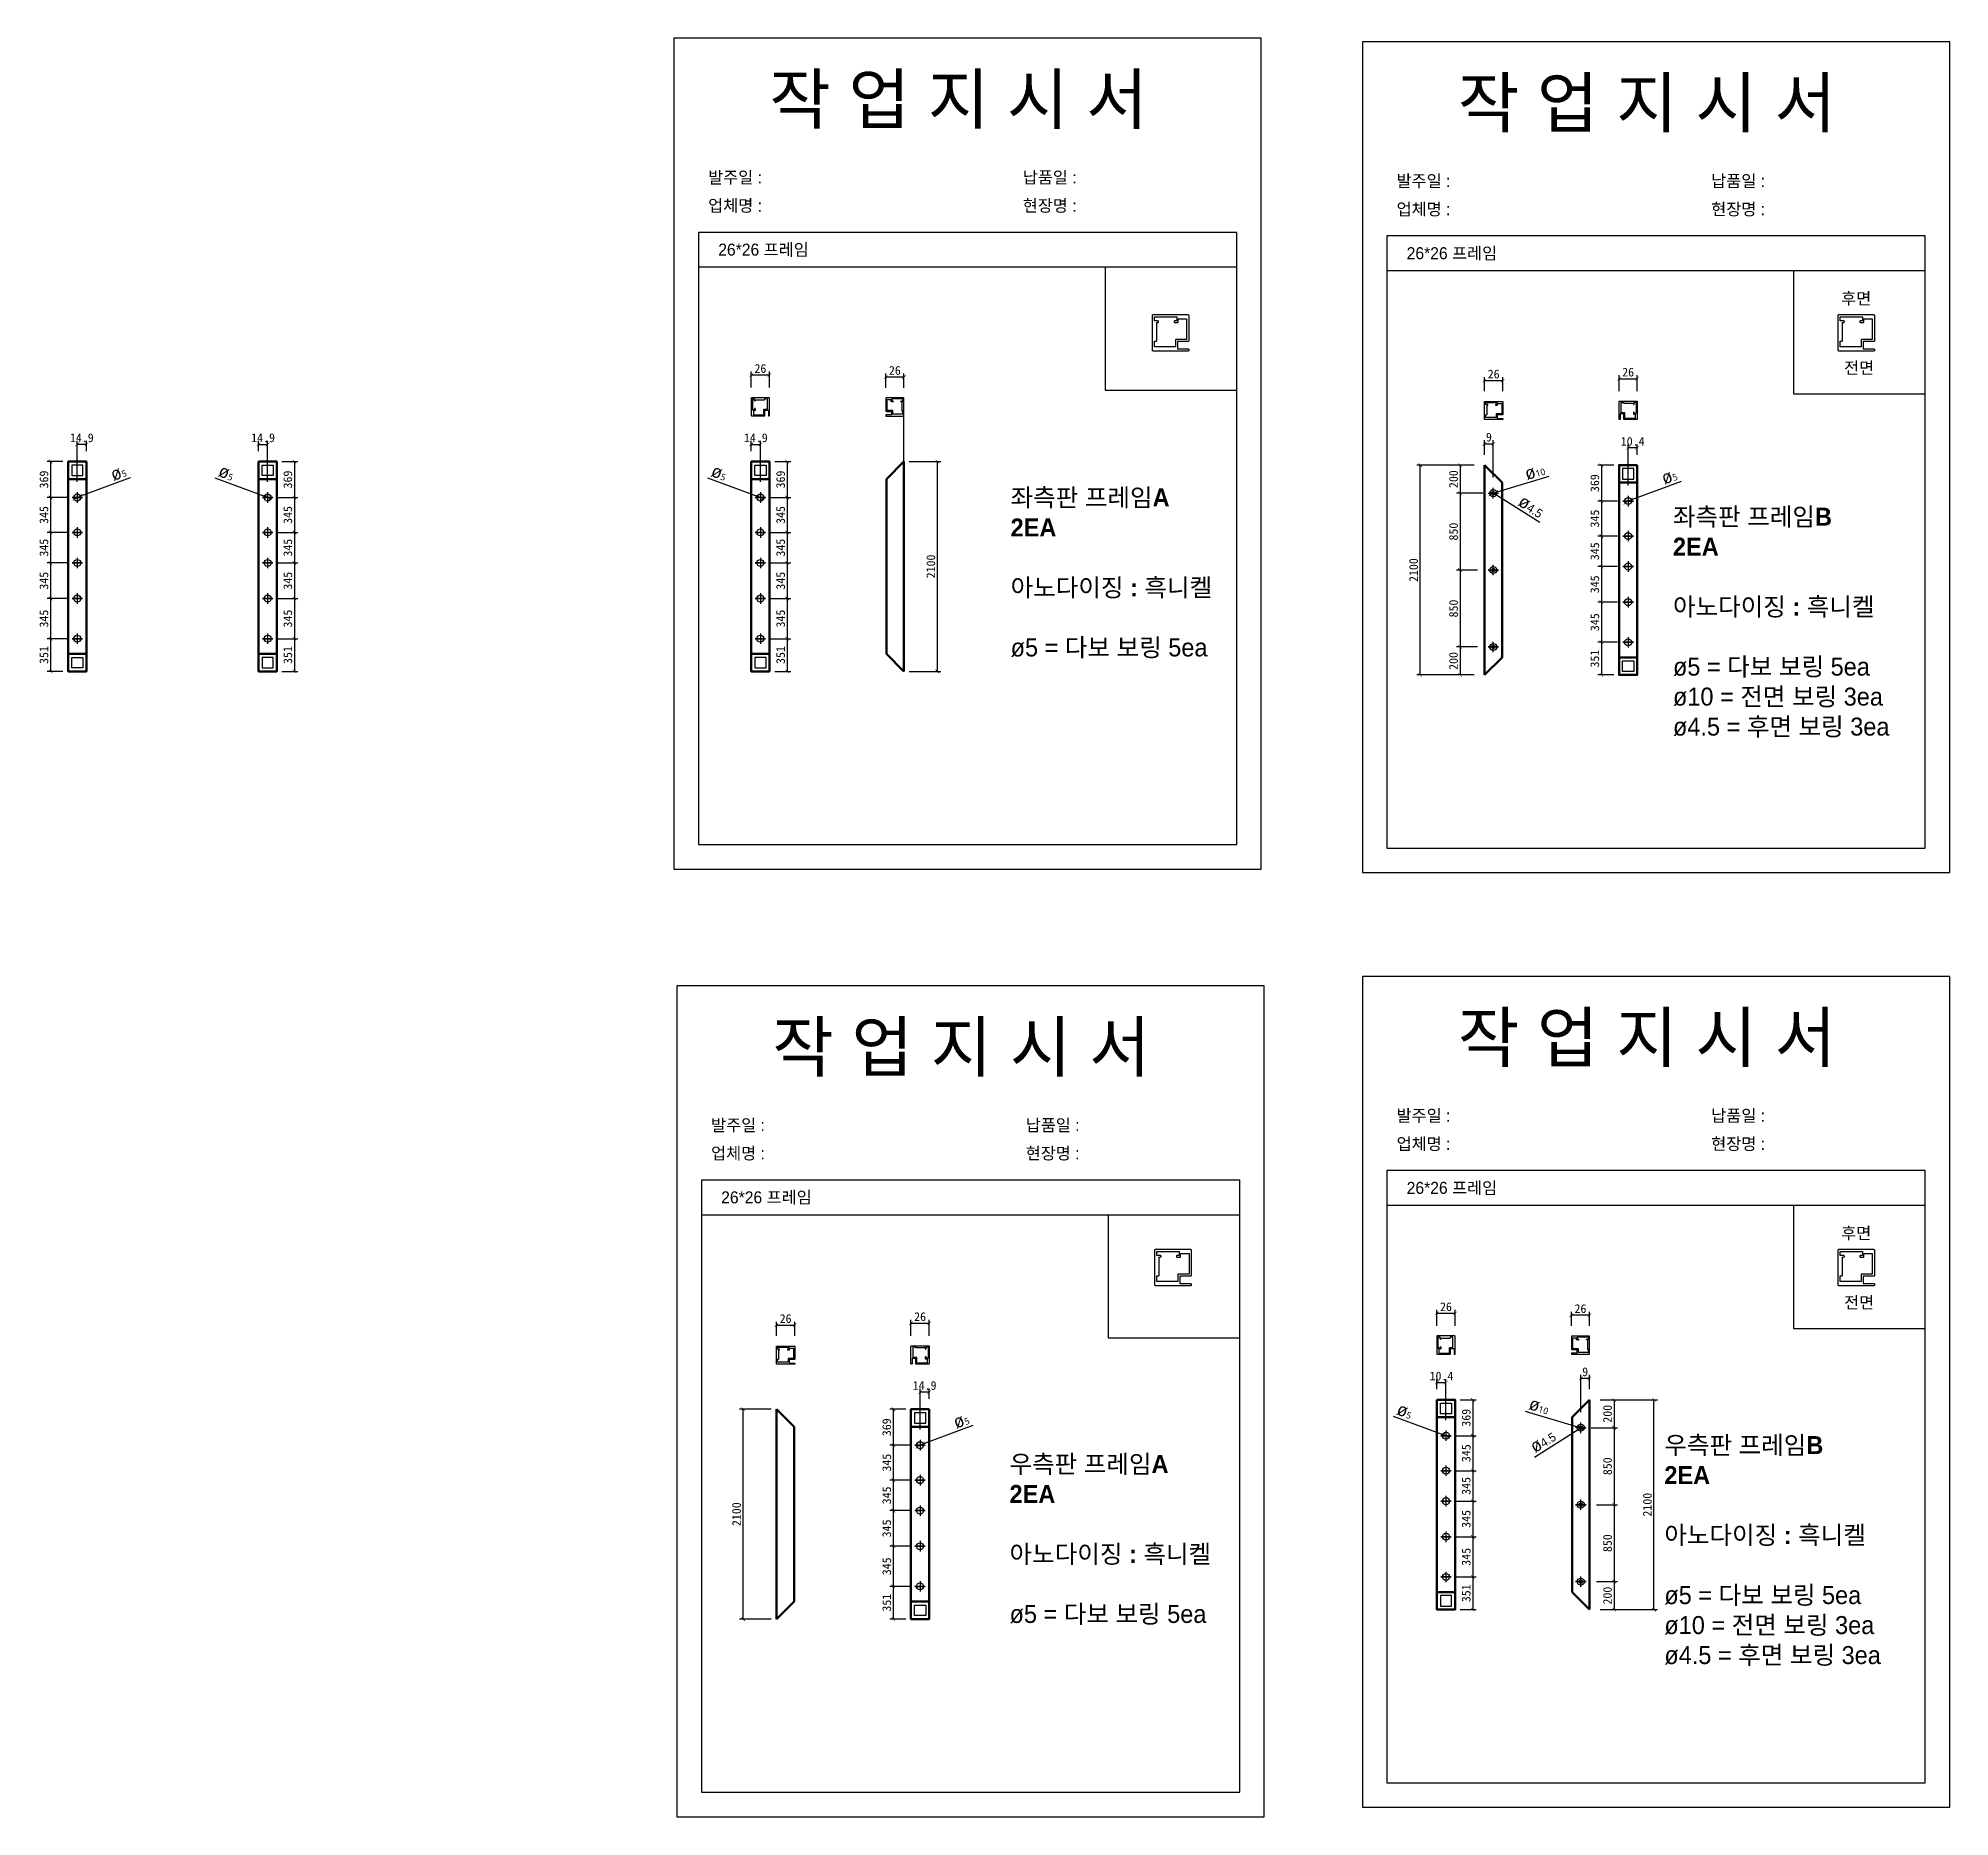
# Model space of a CAD drawing. Header units: millimetres. Extents: x -44117 to 256353, y -2095463 to 65325.
# Drawn here: x 111017 to 116484, y -21430 to -16344 of the extents above; entities that cross this region are included whole.
import ezdxf

# ---------------------------------------------------------------- set-up
doc = ezdxf.new("R2010")
doc.units = ezdxf.units.MM
doc.header["$LTSCALE"] = 10
doc.layers.add('Layer1', color=7, linetype='Continuous', lineweight=70)
doc.dimstyles.new('ISO-25', dxfattribs={"dimtxt": 2.5, "dimasz": 2.5, "dimexe": 1, "dimexo": 1, "dimtad": 1, "dimtxsty": 'Standard', "dimblk": 'ARCHTICK', "dimcen": 2.5, "dimadec": 0, "dimazin": 0, "dimtfac": 1, "dimtmove": 0, "dimatfit": 3, "dimfxl": 0, "dimarcsym": 0})

msp = doc.modelspace()

# ---------------------------------------------------------------- texts
at = {"attachment_point": 1}
for s, heights, insert, char_height in [('{\\fGulim|b0|i0|c129|p50;작 업 지 시 서}', [-155.84554], (113108.10991, -16447.94939), 140), ('{\\fGulim|b0|i0|c129|p50;작 업 지 시 서}', [-155.84554], (115077.28924, -16458.19729), 140), ('{\\fGulim|b0|i0|c129|p50;발주일 :}', [-38.18216], (112932.90055, -16724.66981), 34.3), ('{\\fGulim|b0|i0|c129|p50;납품일 :}', [-37.67976], (113832.87854, -16724.66981), 34.3), ('{\\fGulim|b0|i0|c129|p50;발주일 :}', [-38.18216], (114902.07988, -16734.91771), 34.3), ('{\\fGulim|b0|i0|c129|p50;납품일 :}', [-37.67976], (115802.05786, -16734.91771), 34.3), ('{\\fGulim|b0|i0|c129|p50;업체명 : }', [-38.2735], (112932.90055, -16805.32599), 34.3), ('{\\fGulim|b0|i0|c129|p50;현장명 : }', [-38.2735], (113832.87854, -16805.32599), 34.3), ('{\\fGulim|b0|i0|c129|p50;업체명 : }', [-38.2735], (114902.07988, -16815.57389), 34.3), ('{\\fGulim|b0|i0|c129|p50;현장명 : }', [-38.2735], (115802.05786, -16815.57389), 34.3), ('{\\fGulim|b0|i0|c129|p50;26*26 프레임}', [-38.22783], (112961.86314, -16931.19456), 34.3), ('{\\fGulim|b0|i0|c129|p50;26*26 프레임}', [-38.22783], (114931.04247, -16941.44246), 34.3), ('{\\fGulim|b0|i0|c129|p50;후면}', [-38.18216], (116173.77913, -17070.91276), 34.3), ('{\\fGulim|b0|i0|c129|p50;전면}', [-37.08602], (116181.97299, -17269.27246), 34.3), ('{\\fGulim|b1|i0|c129|p50;좌측판 프레임A\\P2EA\\P\\P아노다이징 : 흑니켈\\P\\P\\fGulim|b0|i0|c129|p50;ø5 = 다보 보링 5ea}', [-491.47221], (113798.21694, -17631.45093), 51.45), ('{\\fGulim|b1|i0|c129|p50;좌측판 프레임B\\P2EA\\P\\P아노다이징 : 흑니켈\\P\\P\\fGulim|b0|i0|c129|p50;ø5 = 다보 보링 5ea\\Pø10 = 전면 보링 3ea\\Pø4.5 = 후면 보링 3ea}', [-667.6308], (115692.73012, -17686.26524), 51.45), ('{\\fGulim|b0|i0|c129|p50;작 업 지 시 서}', [-155.84554], (115077.28924, -19131.13782), 140), ('{\\fGulim|b0|i0|c129|p50;작 업 지 시 서}', [-155.84554], (113116.55468, -19158.2036), 140), ('{\\fGulim|b0|i0|c129|p50;발주일 :}', [-38.18216], (114902.07988, -19407.85824), 34.3), ('{\\fGulim|b0|i0|c129|p50;납품일 :}', [-37.67976], (115802.05786, -19407.85824), 34.3), ('{\\fGulim|b0|i0|c129|p50;발주일 :}', [-38.18216], (112941.34532, -19434.92402), 34.3), ('{\\fGulim|b0|i0|c129|p50;납품일 :}', [-37.67976], (113841.3233, -19434.92402), 34.3), ('{\\fGulim|b0|i0|c129|p50;업체명 : }', [-38.2735], (112941.34532, -19515.5802), 34.3), ('{\\fGulim|b0|i0|c129|p50;현장명 : }', [-38.2735], (113841.3233, -19515.5802), 34.3), ('{\\fGulim|b0|i0|c129|p50;업체명 : }', [-38.2735], (114902.07988, -19488.51442), 34.3), ('{\\fGulim|b0|i0|c129|p50;현장명 : }', [-38.2735], (115802.05786, -19488.51442), 34.3), ('{\\fGulim|b0|i0|c129|p50;26*26 프레임}', [-38.22783], (114931.04247, -19614.383), 34.3), ('{\\fGulim|b0|i0|c129|p50;26*26 프레임}', [-38.22783], (112970.30791, -19641.44878), 34.3), ('{\\fGulim|b0|i0|c129|p50;후면}', [-38.18216], (116173.77913, -19743.85329), 34.3), ('{\\fGulim|b0|i0|c129|p50;전면}', [-37.08602], (116181.97299, -19942.21299), 34.3), ('{\\fGulim|b1|i0|c129|p50;우측판 프레임B\\P2EA\\P\\P아노다이징 : 흑니켈\\P\\P\\fGulim|b0|i0|c129|p50;ø5 = 다보 보링 5ea\\Pø10 = 전면 보링 3ea\\Pø4.5 = 후면 보링 3ea}', [-667.6308], (115668.03001, -20341.5165), 51.45), ('{\\fGulim|b1|i0|c129|p50;우측판 프레임A\\P2EA\\P\\P아노다이징 : 흑니켈\\P\\P\\fGulim|b0|i0|c129|p50;ø5 = 다보 보링 5ea}', [491.47221], (113795.13658, -20395.45961), 51.45)]:
    msp.add_mtext_dynamic_manual_height_columns(s, width=3307.3198183, gutter_width=12.5, heights=heights, dxfattribs=dict(at, insert=insert, char_height=char_height))

# ---------------------------------------------------------------- blocks, each defined once
blk = doc.blocks.new('_ArchTick')
at = {"color": 0, "linetype": 'ByBlock', "const_width": 0.15}
blk.add_lwpolyline([(-0.5, -0.5), (0.5, 0.5)], dxfattribs=at)
blk = doc.blocks.new('*D2189')
at = {"color": 0, "lineweight": -2}
for p, q in [((111521.7, -17601.1), (111663.6, -17653.7)), ((111682.4, -17660.7), (111663.6, -17653.7)), ((111682.4, -17660.7), (111682.4, -17660.7))]:
    blk.add_line(p, q, dxfattribs=at)
at = {"layer": 'Defpoints', "color": 0}
for p in [(111663.6, -17653.7), (111682.4, -17660.7)]:
    blk.add_point(p, dxfattribs=at)
at = {"color": 0, "lineweight": -2, "xscale": 10, "yscale": 10, "zscale": 10}
for p, rotation in [((111663.6, -17653.7), 339.6496545556818), ((111682.4, -17660.7), 159.6496545556818)]:
    blk.add_blockref('_ArchTick', p, dxfattribs=dict(at, rotation=rotation))
at = {"color": 0, "insert": (111555.6, -17586), "char_height": 25, "attachment_point": 5, "rotation": 339.6497}
blk.add_mtext('{\\fGulim|b0|i0|c129|p50;\\H1.4583x;ø\\fMalgun Gothic|b0|i0|c129|p50;\\H0.51429x;5}', dxfattribs=at)
blk = doc.blocks.new('*D2190')
at = {"color": 0, "lineweight": -2}
for p, q in [((111647, -17524.4), (111647, -17495.3)), ((111673, -17612.2), (111673, -17495.3)), ((111647, -17505.3), (111673, -17505.3))]:
    blk.add_line(p, q, dxfattribs=at)
at = {"layer": 'Defpoints', "color": 0}
for p in [(111673, -17505.3), (111647, -17554.4), (111673, -17642.2)]:
    blk.add_point(p, dxfattribs=at)
at = {"color": 0, "lineweight": -2, "xscale": 10, "yscale": 10, "zscale": 10, "rotation": 180}
blk.add_blockref('_ArchTick', (111647, -17505.3), dxfattribs=at)
at = {"color": 0, "lineweight": -2, "xscale": 10, "yscale": 10, "zscale": 10}
blk.add_blockref('_ArchTick', (111673, -17505.3), dxfattribs=at)
at = {"color": 0, "insert": (111660, -17486.6), "char_height": 25, "attachment_point": 5}
blk.add_mtext('14.9', dxfattribs=at)
blk = doc.blocks.new('*D2191')
at = {"color": 0, "lineweight": -2}
for p, q in [((111714, -17554.4), (111759.6, -17554.4)), ((111749.6, -17554.4), (111749.6, -17657.2)), ((111703, -17657.2), (111759.6, -17657.2))]:
    blk.add_line(p, q, dxfattribs=at)
at = {"layer": 'Defpoints', "color": 0}
for p in [(111699, -17554.4), (111688, -17657.2), (111749.6, -17657.2)]:
    blk.add_point(p, dxfattribs=at)
at = {"color": 0, "lineweight": -2, "xscale": 10, "yscale": 10, "zscale": 10}
for p, rotation in [((111749.6, -17554.4), 90), ((111749.6, -17657.2), 270)]:
    blk.add_blockref('_ArchTick', p, dxfattribs=dict(at, rotation=rotation))
at = {"color": 0, "insert": (111730.8, -17605.8), "char_height": 25, "attachment_point": 5, "rotation": 90}
blk.add_mtext('369', dxfattribs=at)
blk = doc.blocks.new('*D2192')
at = {"color": 0, "lineweight": -2}
for p, q in [((111703, -17657.2), (111759.6, -17657.2)), ((111749.6, -17657.2), (111749.6, -17757.1)), ((111703, -17757.1), (111759.6, -17757.1))]:
    blk.add_line(p, q, dxfattribs=at)
at = {"layer": 'Defpoints', "color": 0}
for p in [(111688, -17657.2), (111688, -17757.1), (111749.6, -17757.1)]:
    blk.add_point(p, dxfattribs=at)
at = {"color": 0, "lineweight": -2, "xscale": 10, "yscale": 10, "zscale": 10}
for p, rotation in [((111749.6, -17657.2), 90), ((111749.6, -17757.1), 270)]:
    blk.add_blockref('_ArchTick', p, dxfattribs=dict(at, rotation=rotation))
at = {"color": 0, "insert": (111730.8, -17707.2), "char_height": 25, "attachment_point": 5, "rotation": 90}
blk.add_mtext('345', dxfattribs=at)
blk = doc.blocks.new('*D2193')
at = {"color": 0, "lineweight": -2}
for p, q in [((111703, -17757.1), (111759.6, -17757.1)), ((111749.6, -17757.1), (111749.6, -17844.3)), ((111703, -17844.3), (111759.6, -17844.3))]:
    blk.add_line(p, q, dxfattribs=at)
at = {"layer": 'Defpoints', "color": 0}
for p in [(111688, -17757.1), (111688, -17844.3), (111749.6, -17844.3)]:
    blk.add_point(p, dxfattribs=at)
at = {"color": 0, "lineweight": -2, "xscale": 10, "yscale": 10, "zscale": 10}
for p, rotation in [((111749.6, -17757.1), 90), ((111749.6, -17844.3), 270)]:
    blk.add_blockref('_ArchTick', p, dxfattribs=dict(at, rotation=rotation))
at = {"color": 0, "insert": (111730.8, -17800.7), "char_height": 25, "attachment_point": 5, "rotation": 90}
blk.add_mtext('345', dxfattribs=at)
blk = doc.blocks.new('*D2194')
at = {"color": 0, "lineweight": -2}
for p, q in [((111703, -17844.3), (111759.6, -17844.3)), ((111749.6, -17844.3), (111749.6, -17946.1)), ((111703, -17946.1), (111759.6, -17946.1))]:
    blk.add_line(p, q, dxfattribs=at)
at = {"layer": 'Defpoints', "color": 0}
for p in [(111688, -17844.3), (111688, -17946.1), (111749.6, -17946.1)]:
    blk.add_point(p, dxfattribs=at)
at = {"color": 0, "lineweight": -2, "xscale": 10, "yscale": 10, "zscale": 10}
for p, rotation in [((111749.6, -17844.3), 90), ((111749.6, -17946.1), 270)]:
    blk.add_blockref('_ArchTick', p, dxfattribs=dict(at, rotation=rotation))
at = {"color": 0, "insert": (111730.8, -17895.2), "char_height": 25, "attachment_point": 5, "rotation": 90}
blk.add_mtext('345', dxfattribs=at)
blk = doc.blocks.new('*D2195')
at = {"color": 0, "lineweight": -2}
for p, q in [((111703, -17946.1), (111759.6, -17946.1)), ((111749.6, -17946.1), (111749.6, -18061)), ((111703, -18061), (111759.6, -18061))]:
    blk.add_line(p, q, dxfattribs=at)
at = {"layer": 'Defpoints', "color": 0}
for p in [(111688, -17946.1), (111688, -18061), (111749.6, -18061)]:
    blk.add_point(p, dxfattribs=at)
at = {"color": 0, "lineweight": -2, "xscale": 10, "yscale": 10, "zscale": 10}
for p, rotation in [((111749.6, -17946.1), 90), ((111749.6, -18061), 270)]:
    blk.add_blockref('_ArchTick', p, dxfattribs=dict(at, rotation=rotation))
at = {"color": 0, "insert": (111730.8, -18003.5), "char_height": 25, "attachment_point": 5, "rotation": 90}
blk.add_mtext('345', dxfattribs=at)
blk = doc.blocks.new('*D2196')
at = {"color": 0, "lineweight": -2}
for p, q in [((111703, -18061), (111759.6, -18061)), ((111749.6, -18061), (111749.6, -18154.4)), ((111714, -18154.4), (111759.6, -18154.4))]:
    blk.add_line(p, q, dxfattribs=at)
at = {"layer": 'Defpoints', "color": 0}
for p in [(111688, -18061), (111699, -18154.4), (111749.6, -18154.4)]:
    blk.add_point(p, dxfattribs=at)
at = {"color": 0, "lineweight": -2, "xscale": 10, "yscale": 10, "zscale": 10}
for p, rotation in [((111749.6, -18061), 90), ((111749.6, -18154.4), 270)]:
    blk.add_blockref('_ArchTick', p, dxfattribs=dict(at, rotation=rotation))
at = {"color": 0, "insert": (111730.8, -18107.7), "char_height": 25, "attachment_point": 5, "rotation": 90}
blk.add_mtext('351', dxfattribs=at)
blk = doc.blocks.new('*D2197')
at = {"color": 0, "lineweight": -2}
for p, q in [((111279.9, -17601.1), (111138, -17653.7)), ((111119.2, -17660.7), (111138, -17653.7)), ((111119.2, -17660.7), (111119.2, -17660.7))]:
    blk.add_line(p, q, dxfattribs=at)
at = {"layer": 'Defpoints', "color": 0}
for p in [(111138, -17653.7), (111119.2, -17660.7)]:
    blk.add_point(p, dxfattribs=at)
at = {"color": 0, "lineweight": -2, "xscale": 10, "yscale": 10, "zscale": 10}
for p, rotation in [((111119.2, -17660.7), 20.35034544431815), ((111138, -17653.7), 200.3503454443181)]:
    blk.add_blockref('_ArchTick', p, dxfattribs=dict(at, rotation=rotation))
at = {"color": 0, "insert": (111246, -17586), "char_height": 25, "attachment_point": 5, "rotation": 20.3503}
blk.add_mtext('{\\fGulim|b0|i0|c129|p50;\\H1.4583x;ø\\fMalgun Gothic|b0|i0|c129|p50;\\H0.51429x;5}', dxfattribs=at)
blk = doc.blocks.new('*D2198')
at = {"color": 0, "lineweight": -2}
for p, q in [((111128.6, -17612.2), (111128.6, -17495.3)), ((111154.6, -17524.4), (111154.6, -17495.3)), ((111154.6, -17505.3), (111128.6, -17505.3))]:
    blk.add_line(p, q, dxfattribs=at)
at = {"layer": 'Defpoints', "color": 0}
for p in [(111128.6, -17505.3), (111154.6, -17554.4), (111128.6, -17642.2)]:
    blk.add_point(p, dxfattribs=at)
at = {"color": 0, "lineweight": -2, "xscale": 10, "yscale": 10, "zscale": 10, "rotation": 180}
blk.add_blockref('_ArchTick', (111128.6, -17505.3), dxfattribs=at)
at = {"color": 0, "lineweight": -2, "xscale": 10, "yscale": 10, "zscale": 10}
blk.add_blockref('_ArchTick', (111154.6, -17505.3), dxfattribs=at)
at = {"color": 0, "insert": (111141.6, -17486.6), "char_height": 25, "attachment_point": 5}
blk.add_mtext('14.9', dxfattribs=at)
blk = doc.blocks.new('*D2199')
at = {"color": 0, "lineweight": -2}
for p, q in [((111087.6, -17554.4), (111042, -17554.4)), ((111052, -17554.4), (111052, -17657.2)), ((111098.6, -17657.2), (111042, -17657.2))]:
    blk.add_line(p, q, dxfattribs=at)
at = {"layer": 'Defpoints', "color": 0}
for p in [(111102.6, -17554.4), (111052, -17657.2), (111113.6, -17657.2)]:
    blk.add_point(p, dxfattribs=at)
at = {"color": 0, "lineweight": -2, "xscale": 10, "yscale": 10, "zscale": 10}
for p, rotation in [((111052, -17554.4), 90), ((111052, -17657.2), 270)]:
    blk.add_blockref('_ArchTick', p, dxfattribs=dict(at, rotation=rotation))
at = {"color": 0, "insert": (111033.2, -17605.8), "char_height": 25, "attachment_point": 5, "rotation": 90}
blk.add_mtext('369', dxfattribs=at)
blk = doc.blocks.new('*D2200')
at = {"color": 0, "lineweight": -2}
for p, q in [((111098.6, -17657.2), (111042, -17657.2)), ((111052, -17657.2), (111052, -17757.1)), ((111098.6, -17757.1), (111042, -17757.1))]:
    blk.add_line(p, q, dxfattribs=at)
at = {"layer": 'Defpoints', "color": 0}
for p in [(111113.6, -17657.2), (111052, -17757.1), (111113.6, -17757.1)]:
    blk.add_point(p, dxfattribs=at)
at = {"color": 0, "lineweight": -2, "xscale": 10, "yscale": 10, "zscale": 10}
for p, rotation in [((111052, -17657.2), 90), ((111052, -17757.1), 270)]:
    blk.add_blockref('_ArchTick', p, dxfattribs=dict(at, rotation=rotation))
at = {"color": 0, "insert": (111033.2, -17707.2), "char_height": 25, "attachment_point": 5, "rotation": 90}
blk.add_mtext('345', dxfattribs=at)
blk = doc.blocks.new('*D2201')
at = {"color": 0, "lineweight": -2}
for p, q in [((111098.6, -17757.1), (111042, -17757.1)), ((111052, -17757.1), (111052, -17844.3)), ((111098.6, -17844.3), (111042, -17844.3))]:
    blk.add_line(p, q, dxfattribs=at)
at = {"layer": 'Defpoints', "color": 0}
for p in [(111113.6, -17757.1), (111052, -17844.3), (111113.6, -17844.3)]:
    blk.add_point(p, dxfattribs=at)
at = {"color": 0, "lineweight": -2, "xscale": 10, "yscale": 10, "zscale": 10}
for p, rotation in [((111052, -17757.1), 90), ((111052, -17844.3), 270)]:
    blk.add_blockref('_ArchTick', p, dxfattribs=dict(at, rotation=rotation))
at = {"color": 0, "insert": (111033.2, -17800.7), "char_height": 25, "attachment_point": 5, "rotation": 90}
blk.add_mtext('345', dxfattribs=at)
blk = doc.blocks.new('*D2202')
at = {"color": 0, "lineweight": -2}
for p, q in [((111098.6, -17844.3), (111042, -17844.3)), ((111052, -17844.3), (111052, -17946.1)), ((111098.6, -17946.1), (111042, -17946.1))]:
    blk.add_line(p, q, dxfattribs=at)
at = {"layer": 'Defpoints', "color": 0}
for p in [(111113.6, -17844.3), (111052, -17946.1), (111113.6, -17946.1)]:
    blk.add_point(p, dxfattribs=at)
at = {"color": 0, "lineweight": -2, "xscale": 10, "yscale": 10, "zscale": 10}
for p, rotation in [((111052, -17844.3), 90), ((111052, -17946.1), 270)]:
    blk.add_blockref('_ArchTick', p, dxfattribs=dict(at, rotation=rotation))
at = {"color": 0, "insert": (111033.2, -17895.2), "char_height": 25, "attachment_point": 5, "rotation": 90}
blk.add_mtext('345', dxfattribs=at)
blk = doc.blocks.new('*D2203')
at = {"color": 0, "lineweight": -2}
for p, q in [((111098.6, -17946.1), (111042, -17946.1)), ((111052, -17946.1), (111052, -18061)), ((111098.6, -18061), (111042, -18061))]:
    blk.add_line(p, q, dxfattribs=at)
at = {"layer": 'Defpoints', "color": 0}
for p in [(111113.6, -17946.1), (111052, -18061), (111113.6, -18061)]:
    blk.add_point(p, dxfattribs=at)
at = {"color": 0, "lineweight": -2, "xscale": 10, "yscale": 10, "zscale": 10}
for p, rotation in [((111052, -17946.1), 90), ((111052, -18061), 270)]:
    blk.add_blockref('_ArchTick', p, dxfattribs=dict(at, rotation=rotation))
at = {"color": 0, "insert": (111033.2, -18003.5), "char_height": 25, "attachment_point": 5, "rotation": 90}
blk.add_mtext('345', dxfattribs=at)
blk = doc.blocks.new('*D2204')
at = {"color": 0, "lineweight": -2}
for p, q in [((111098.6, -18061), (111042, -18061)), ((111052, -18061), (111052, -18154.4)), ((111087.6, -18154.4), (111042, -18154.4))]:
    blk.add_line(p, q, dxfattribs=at)
at = {"layer": 'Defpoints', "color": 0}
for p in [(111113.6, -18061), (111052, -18154.4), (111102.6, -18154.4)]:
    blk.add_point(p, dxfattribs=at)
at = {"color": 0, "lineweight": -2, "xscale": 10, "yscale": 10, "zscale": 10}
for p, rotation in [((111052, -18061), 90), ((111052, -18154.4), 270)]:
    blk.add_blockref('_ArchTick', p, dxfattribs=dict(at, rotation=rotation))
at = {"color": 0, "insert": (111033.2, -18107.7), "char_height": 25, "attachment_point": 5, "rotation": 90}
blk.add_mtext('351', dxfattribs=at)
blk = doc.blocks.new('*D2093')
at = {"color": 0, "lineweight": -2}
for p, q in [((115123.9, -17564.7), (114959.7, -17564.7)), ((114969.7, -18164.7), (114969.7, -17564.7)), ((115123.9, -18164.7), (114959.7, -18164.7))]:
    blk.add_line(p, q, dxfattribs=at)
at = {"layer": 'Defpoints', "color": 0}
for p in [(114969.7, -17564.7), (115153.9, -17564.7), (115153.9, -18164.7)]:
    blk.add_point(p, dxfattribs=at)
at = {"color": 0, "lineweight": -2, "xscale": 10, "yscale": 10, "zscale": 10}
for p, rotation in [((114969.7, -17564.7), 90), ((114969.7, -18164.7), 270)]:
    blk.add_blockref('_ArchTick', p, dxfattribs=dict(at, rotation=rotation))
at = {"color": 0, "insert": (114950.9, -17864.7), "char_height": 25, "attachment_point": 5, "rotation": 90}
blk.add_mtext('2100', dxfattribs=at)
blk = doc.blocks.new('*D2094')
at = {"color": 0, "lineweight": -2}
for p, q in [((115153.9, -17534.7), (115153.9, -17493.5)), ((115178.9, -17599.7), (115178.9, -17493.5)), ((115153.9, -17503.5), (115178.9, -17503.5))]:
    blk.add_line(p, q, dxfattribs=at)
at = {"layer": 'Defpoints', "color": 0}
for p in [(115178.9, -17503.5), (115153.9, -17564.7), (115178.9, -17629.7)]:
    blk.add_point(p, dxfattribs=at)
at = {"color": 0, "lineweight": -2, "xscale": 10, "yscale": 10, "zscale": 10, "rotation": 180}
blk.add_blockref('_ArchTick', (115153.9, -17503.5), dxfattribs=at)
at = {"color": 0, "lineweight": -2, "xscale": 10, "yscale": 10, "zscale": 10}
blk.add_blockref('_ArchTick', (115178.9, -17503.5), dxfattribs=at)
at = {"color": 0, "insert": (115166.4, -17484.7), "char_height": 25, "attachment_point": 5}
blk.add_mtext('9', dxfattribs=at)
blk = doc.blocks.new('*D2095')
at = {"color": 0, "lineweight": -2}
for p, q in [((115337.6, -17597.3), (115188.5, -17641.8)), ((115169.3, -17647.5), (115188.5, -17641.8)), ((115169.3, -17647.5), (115169.3, -17647.5))]:
    blk.add_line(p, q, dxfattribs=at)
at = {"layer": 'Defpoints', "color": 0}
for p in [(115169.3, -17647.5), (115188.5, -17641.8)]:
    blk.add_point(p, dxfattribs=at)
at = {"color": 0, "lineweight": -2, "xscale": 10, "yscale": 10, "zscale": 10}
for p, rotation in [((115169.3, -17647.5), 16.62238534219674), ((115188.5, -17641.8), 196.6223853421967)]:
    blk.add_blockref('_ArchTick', p, dxfattribs=dict(at, rotation=rotation))
at = {"color": 0, "insert": (115297.5, -17582.2), "char_height": 25, "attachment_point": 5, "rotation": 16.6224}
blk.add_mtext('{\\fGulim|b0|i0|c129|p50;\\H1.4583x;ø\\fMalgun Gothic|b0|i0|c129|p50;\\H0.51429x;10}', dxfattribs=at)
blk = doc.blocks.new('*D2096')
at = {"color": 0, "lineweight": -2}
for p, q in [((115174.7, -17642), (115174.7, -17642)), ((115174.7, -17642), (115183.1, -17647.3)), ((115311.6, -17728.4), (115183.1, -17647.3))]:
    blk.add_line(p, q, dxfattribs=at)
at = {"layer": 'Defpoints', "color": 0}
for p in [(115174.7, -17642), (115183.1, -17647.3)]:
    blk.add_point(p, dxfattribs=at)
at = {"color": 0, "lineweight": -2, "xscale": 10, "yscale": 10, "zscale": 10}
for p, rotation in [((115174.7, -17642), 327.7574302874337), ((115183.1, -17647.3), 147.7574302874337)]:
    blk.add_blockref('_ArchTick', p, dxfattribs=dict(at, rotation=rotation))
at = {"color": 0, "insert": (115287.9, -17682.7), "char_height": 25, "attachment_point": 5, "rotation": 327.7574}
blk.add_mtext('{\\fGulim|b0|i0|c129|p50;\\H1.4583x;ø\\H0.68573x;4.5}', dxfattribs=at)
blk = doc.blocks.new('*D2097')
at = {"color": 0, "lineweight": -2}
for p, q in [((115123.9, -17564.7), (115073.8, -17564.7)), ((115083.8, -17564.7), (115083.8, -17644.7)), ((115148.9, -17644.7), (115073.8, -17644.7))]:
    blk.add_line(p, q, dxfattribs=at)
at = {"layer": 'Defpoints', "color": 0}
for p in [(115153.9, -17564.7), (115083.8, -17644.7), (115178.9, -17644.7)]:
    blk.add_point(p, dxfattribs=at)
at = {"color": 0, "lineweight": -2, "xscale": 10, "yscale": 10, "zscale": 10}
for p, rotation in [((115083.8, -17564.7), 90), ((115083.8, -17644.7), 270)]:
    blk.add_blockref('_ArchTick', p, dxfattribs=dict(at, rotation=rotation))
at = {"color": 0, "insert": (115065, -17604.7), "char_height": 25, "attachment_point": 5, "rotation": 90}
blk.add_mtext('200', dxfattribs=at)
blk = doc.blocks.new('*D2098')
at = {"color": 0, "lineweight": -2}
for p, q in [((115133.9, -17644.7), (115073.8, -17644.7)), ((115083.8, -17644.7), (115083.8, -17864.7)), ((115133.9, -17864.7), (115073.8, -17864.7))]:
    blk.add_line(p, q, dxfattribs=at)
at = {"layer": 'Defpoints', "color": 0}
for p in [(115163.9, -17644.7), (115083.8, -17864.7), (115163.9, -17864.7)]:
    blk.add_point(p, dxfattribs=at)
at = {"color": 0, "lineweight": -2, "xscale": 10, "yscale": 10, "zscale": 10}
for p, rotation in [((115083.8, -17644.7), 90), ((115083.8, -17864.7), 270)]:
    blk.add_blockref('_ArchTick', p, dxfattribs=dict(at, rotation=rotation))
at = {"color": 0, "insert": (115065, -17754.7), "char_height": 25, "attachment_point": 5, "rotation": 90}
blk.add_mtext('850', dxfattribs=at)
blk = doc.blocks.new('*D2099')
at = {"color": 0, "lineweight": -2}
for p, q in [((115133.9, -17864.7), (115073.8, -17864.7)), ((115083.8, -17864.7), (115083.8, -18084.7)), ((115133.9, -18084.7), (115073.8, -18084.7))]:
    blk.add_line(p, q, dxfattribs=at)
at = {"layer": 'Defpoints', "color": 0}
for p in [(115163.9, -17864.7), (115083.8, -18084.7), (115163.9, -18084.7)]:
    blk.add_point(p, dxfattribs=at)
at = {"color": 0, "lineweight": -2, "xscale": 10, "yscale": 10, "zscale": 10}
for p, rotation in [((115083.8, -17864.7), 90), ((115083.8, -18084.7), 270)]:
    blk.add_blockref('_ArchTick', p, dxfattribs=dict(at, rotation=rotation))
at = {"color": 0, "insert": (115065, -17974.7), "char_height": 25, "attachment_point": 5, "rotation": 90}
blk.add_mtext('850', dxfattribs=at)
blk = doc.blocks.new('*D2100')
at = {"color": 0, "lineweight": -2}
for p, q in [((115133.9, -18084.7), (115073.8, -18084.7)), ((115083.8, -18084.7), (115083.8, -18164.7)), ((115123.9, -18164.7), (115073.8, -18164.7))]:
    blk.add_line(p, q, dxfattribs=at)
at = {"layer": 'Defpoints', "color": 0}
for p in [(115163.9, -18084.7), (115083.8, -18164.7), (115153.9, -18164.7)]:
    blk.add_point(p, dxfattribs=at)
at = {"color": 0, "lineweight": -2, "xscale": 10, "yscale": 10, "zscale": 10}
for p, rotation in [((115083.8, -18084.7), 90), ((115083.8, -18164.7), 270)]:
    blk.add_blockref('_ArchTick', p, dxfattribs=dict(at, rotation=rotation))
at = {"color": 0, "insert": (115065, -18124.7), "char_height": 25, "attachment_point": 5, "rotation": 90}
blk.add_mtext('200', dxfattribs=at)
blk = doc.blocks.new('*D2101')
at = {"color": 0, "lineweight": -2}
for p, q in [((115153.9, -17353.5), (115153.9, -17312.9)), ((115153.9, -17322.9), (115205.9, -17322.9)), ((115205.9, -17353.5), (115205.9, -17312.9))]:
    blk.add_line(p, q, dxfattribs=at)
at = {"layer": 'Defpoints', "color": 0}
for p in [(115205.9, -17322.9), (115153.9, -17383.5), (115205.9, -17383.5)]:
    blk.add_point(p, dxfattribs=at)
at = {"color": 0, "lineweight": -2, "xscale": 10, "yscale": 10, "zscale": 10, "rotation": 180}
blk.add_blockref('_ArchTick', (115153.9, -17322.9), dxfattribs=at)
at = {"color": 0, "lineweight": -2, "xscale": 10, "yscale": 10, "zscale": 10}
blk.add_blockref('_ArchTick', (115205.9, -17322.9), dxfattribs=at)
at = {"color": 0, "insert": (115179.9, -17304.2), "char_height": 25, "attachment_point": 5}
blk.add_mtext('26', dxfattribs=at)
blk = doc.blocks.new('*D2112')
at = {"color": 0, "lineweight": -2}
for p, q in [((115538.5, -17353.1), (115538.5, -17307.4)), ((115538.5, -17317.4), (115590.5, -17317.4)), ((115590.5, -17353.1), (115590.5, -17307.4))]:
    blk.add_line(p, q, dxfattribs=at)
at = {"layer": 'Defpoints', "color": 0}
for p in [(115590.5, -17317.4), (115538.5, -17383.1), (115590.5, -17383.1)]:
    blk.add_point(p, dxfattribs=at)
at = {"color": 0, "lineweight": -2, "xscale": 10, "yscale": 10, "zscale": 10, "rotation": 180}
blk.add_blockref('_ArchTick', (115538.5, -17317.4), dxfattribs=at)
at = {"color": 0, "lineweight": -2, "xscale": 10, "yscale": 10, "zscale": 10}
blk.add_blockref('_ArchTick', (115590.5, -17317.4), dxfattribs=at)
at = {"color": 0, "insert": (115564.5, -17298.7), "char_height": 25, "attachment_point": 5}
blk.add_mtext('26', dxfattribs=at)
blk = doc.blocks.new('*D2129')
at = {"color": 0, "lineweight": -2}
for p, q in [((112931.2, -17601.1), (113073.1, -17653.7)), ((113091.9, -17660.7), (113073.1, -17653.7)), ((113091.9, -17660.7), (113091.9, -17660.7))]:
    blk.add_line(p, q, dxfattribs=at)
at = {"layer": 'Defpoints', "color": 0}
for p in [(113073.1, -17653.7), (113091.9, -17660.7)]:
    blk.add_point(p, dxfattribs=at)
at = {"color": 0, "lineweight": -2, "xscale": 10, "yscale": 10, "zscale": 10}
for p, rotation in [((113073.1, -17653.7), 339.6496545556818), ((113091.9, -17660.7), 159.6496545556818)]:
    blk.add_blockref('_ArchTick', p, dxfattribs=dict(at, rotation=rotation))
at = {"color": 0, "insert": (112965.1, -17586), "char_height": 25, "attachment_point": 5, "rotation": 339.6497}
blk.add_mtext('{\\fGulim|b0|i0|c129|p50;\\H1.4583x;ø\\fMalgun Gothic|b0|i0|c129|p50;\\H0.51429x;5}', dxfattribs=at)
blk = doc.blocks.new('*D2130')
at = {"color": 0, "lineweight": -2}
for p, q in [((113056.5, -17524.4), (113056.5, -17495.3)), ((113082.5, -17612.2), (113082.5, -17495.3)), ((113056.5, -17505.3), (113082.5, -17505.3))]:
    blk.add_line(p, q, dxfattribs=at)
at = {"layer": 'Defpoints', "color": 0}
for p in [(113082.5, -17505.3), (113056.5, -17554.4), (113082.5, -17642.2)]:
    blk.add_point(p, dxfattribs=at)
at = {"color": 0, "lineweight": -2, "xscale": 10, "yscale": 10, "zscale": 10, "rotation": 180}
blk.add_blockref('_ArchTick', (113056.5, -17505.3), dxfattribs=at)
at = {"color": 0, "lineweight": -2, "xscale": 10, "yscale": 10, "zscale": 10}
blk.add_blockref('_ArchTick', (113082.5, -17505.3), dxfattribs=at)
at = {"color": 0, "insert": (113069.5, -17486.6), "char_height": 25, "attachment_point": 5}
blk.add_mtext('14.9', dxfattribs=at)
blk = doc.blocks.new('*D2131')
at = {"color": 0, "lineweight": -2}
for p, q in [((113123.5, -17554.4), (113169.1, -17554.4)), ((113159.1, -17554.4), (113159.1, -17657.2)), ((113112.5, -17657.2), (113169.1, -17657.2))]:
    blk.add_line(p, q, dxfattribs=at)
at = {"layer": 'Defpoints', "color": 0}
for p in [(113108.5, -17554.4), (113097.5, -17657.2), (113159.1, -17657.2)]:
    blk.add_point(p, dxfattribs=at)
at = {"color": 0, "lineweight": -2, "xscale": 10, "yscale": 10, "zscale": 10}
for p, rotation in [((113159.1, -17554.4), 90), ((113159.1, -17657.2), 270)]:
    blk.add_blockref('_ArchTick', p, dxfattribs=dict(at, rotation=rotation))
at = {"color": 0, "insert": (113140.4, -17605.8), "char_height": 25, "attachment_point": 5, "rotation": 90}
blk.add_mtext('369', dxfattribs=at)
blk = doc.blocks.new('*D2132')
at = {"color": 0, "lineweight": -2}
for p, q in [((113112.5, -17657.2), (113169.1, -17657.2)), ((113159.1, -17657.2), (113159.1, -17757.1)), ((113112.5, -17757.1), (113169.1, -17757.1))]:
    blk.add_line(p, q, dxfattribs=at)
at = {"layer": 'Defpoints', "color": 0}
for p in [(113097.5, -17657.2), (113097.5, -17757.1), (113159.1, -17757.1)]:
    blk.add_point(p, dxfattribs=at)
at = {"color": 0, "lineweight": -2, "xscale": 10, "yscale": 10, "zscale": 10}
for p, rotation in [((113159.1, -17657.2), 90), ((113159.1, -17757.1), 270)]:
    blk.add_blockref('_ArchTick', p, dxfattribs=dict(at, rotation=rotation))
at = {"color": 0, "insert": (113140.4, -17707.2), "char_height": 25, "attachment_point": 5, "rotation": 90}
blk.add_mtext('345', dxfattribs=at)
blk = doc.blocks.new('*D2133')
at = {"color": 0, "lineweight": -2}
for p, q in [((113112.5, -17757.1), (113169.1, -17757.1)), ((113159.1, -17757.1), (113159.1, -17844.3)), ((113112.5, -17844.3), (113169.1, -17844.3))]:
    blk.add_line(p, q, dxfattribs=at)
at = {"layer": 'Defpoints', "color": 0}
for p in [(113097.5, -17757.1), (113097.5, -17844.3), (113159.1, -17844.3)]:
    blk.add_point(p, dxfattribs=at)
at = {"color": 0, "lineweight": -2, "xscale": 10, "yscale": 10, "zscale": 10}
for p, rotation in [((113159.1, -17757.1), 90), ((113159.1, -17844.3), 270)]:
    blk.add_blockref('_ArchTick', p, dxfattribs=dict(at, rotation=rotation))
at = {"color": 0, "insert": (113140.4, -17800.7), "char_height": 25, "attachment_point": 5, "rotation": 90}
blk.add_mtext('345', dxfattribs=at)
blk = doc.blocks.new('*D2134')
at = {"color": 0, "lineweight": -2}
for p, q in [((113112.5, -17844.3), (113169.1, -17844.3)), ((113159.1, -17844.3), (113159.1, -17946.1)), ((113112.5, -17946.1), (113169.1, -17946.1))]:
    blk.add_line(p, q, dxfattribs=at)
at = {"layer": 'Defpoints', "color": 0}
for p in [(113097.5, -17844.3), (113097.5, -17946.1), (113159.1, -17946.1)]:
    blk.add_point(p, dxfattribs=at)
at = {"color": 0, "lineweight": -2, "xscale": 10, "yscale": 10, "zscale": 10}
for p, rotation in [((113159.1, -17844.3), 90), ((113159.1, -17946.1), 270)]:
    blk.add_blockref('_ArchTick', p, dxfattribs=dict(at, rotation=rotation))
at = {"color": 0, "insert": (113140.4, -17895.2), "char_height": 25, "attachment_point": 5, "rotation": 90}
blk.add_mtext('345', dxfattribs=at)
blk = doc.blocks.new('*D2135')
at = {"color": 0, "lineweight": -2}
for p, q in [((113112.5, -17946.1), (113169.1, -17946.1)), ((113159.1, -17946.1), (113159.1, -18061)), ((113112.5, -18061), (113169.1, -18061))]:
    blk.add_line(p, q, dxfattribs=at)
at = {"layer": 'Defpoints', "color": 0}
for p in [(113097.5, -17946.1), (113097.5, -18061), (113159.1, -18061)]:
    blk.add_point(p, dxfattribs=at)
at = {"color": 0, "lineweight": -2, "xscale": 10, "yscale": 10, "zscale": 10}
for p, rotation in [((113159.1, -17946.1), 90), ((113159.1, -18061), 270)]:
    blk.add_blockref('_ArchTick', p, dxfattribs=dict(at, rotation=rotation))
at = {"color": 0, "insert": (113140.4, -18003.5), "char_height": 25, "attachment_point": 5, "rotation": 90}
blk.add_mtext('345', dxfattribs=at)
blk = doc.blocks.new('*D2136')
at = {"color": 0, "lineweight": -2}
for p, q in [((113112.5, -18061), (113169.1, -18061)), ((113159.1, -18061), (113159.1, -18154.4)), ((113123.5, -18154.4), (113169.1, -18154.4))]:
    blk.add_line(p, q, dxfattribs=at)
at = {"layer": 'Defpoints', "color": 0}
for p in [(113097.5, -18061), (113108.5, -18154.4), (113159.1, -18154.4)]:
    blk.add_point(p, dxfattribs=at)
at = {"color": 0, "lineweight": -2, "xscale": 10, "yscale": 10, "zscale": 10}
for p, rotation in [((113159.1, -18061), 90), ((113159.1, -18154.4), 270)]:
    blk.add_blockref('_ArchTick', p, dxfattribs=dict(at, rotation=rotation))
at = {"color": 0, "insert": (113140.4, -18107.7), "char_height": 25, "attachment_point": 5, "rotation": 90}
blk.add_mtext('351', dxfattribs=at)
blk = doc.blocks.new('*D2137')
at = {"color": 0, "lineweight": -2}
for p, q in [((113508.1, -17554.4), (113598.7, -17554.4)), ((113588.7, -18154.4), (113588.7, -17554.4)), ((113508.1, -18154.4), (113598.7, -18154.4))]:
    blk.add_line(p, q, dxfattribs=at)
at = {"layer": 'Defpoints', "color": 0}
for p in [(113493.1, -17554.4), (113588.7, -17554.4), (113493.1, -18154.4)]:
    blk.add_point(p, dxfattribs=at)
at = {"color": 0, "lineweight": -2, "xscale": 10, "yscale": 10, "zscale": 10}
for p, rotation in [((113588.7, -17554.4), 90), ((113588.7, -18154.4), 270)]:
    blk.add_blockref('_ArchTick', p, dxfattribs=dict(at, rotation=rotation))
at = {"color": 0, "insert": (113570, -17854.4), "char_height": 25, "attachment_point": 5, "rotation": 90}
blk.add_mtext('2100', dxfattribs=at)
blk = doc.blocks.new('*D2138')
at = {"color": 0, "lineweight": -2}
for p, q in [((115715.8, -17611.4), (115573.9, -17664)), ((115555.2, -17671), (115573.9, -17664)), ((115555.2, -17671), (115555.2, -17671))]:
    blk.add_line(p, q, dxfattribs=at)
at = {"layer": 'Defpoints', "color": 0}
for p in [(115555.2, -17671), (115573.9, -17664)]:
    blk.add_point(p, dxfattribs=at)
at = {"color": 0, "lineweight": -2, "xscale": 10, "yscale": 10, "zscale": 10}
for p, rotation in [((115573.9, -17664), 200.3503454443084), ((115555.2, -17671), 20.35034544430838)]:
    blk.add_blockref('_ArchTick', p, dxfattribs=dict(at, rotation=rotation))
at = {"color": 0, "insert": (115682, -17596.2), "char_height": 25, "attachment_point": 5, "rotation": 20.3503}
blk.add_mtext('{\\fGulim|b0|i0|c129|p50;\\H1.4583x;ø\\fMalgun Gothic|b0|i0|c129|p50;\\H0.51429x;5}', dxfattribs=at)
blk = doc.blocks.new('*D2139')
at = {"color": 0, "lineweight": -2}
for p, q in [((115564.5, -17622.5), (115564.5, -17505.6)), ((115590.5, -17515.6), (115564.5, -17515.6)), ((115590.5, -17534.7), (115590.5, -17505.6))]:
    blk.add_line(p, q, dxfattribs=at)
at = {"layer": 'Defpoints', "color": 0}
for p in [(115564.5, -17515.6), (115590.5, -17564.7), (115564.5, -17652.5)]:
    blk.add_point(p, dxfattribs=at)
at = {"color": 0, "lineweight": -2, "xscale": 10, "yscale": 10, "zscale": 10, "rotation": 180}
blk.add_blockref('_ArchTick', (115564.5, -17515.6), dxfattribs=at)
at = {"color": 0, "lineweight": -2, "xscale": 10, "yscale": 10, "zscale": 10}
blk.add_blockref('_ArchTick', (115590.5, -17515.6), dxfattribs=at)
at = {"color": 0, "insert": (115577.5, -17496.8), "char_height": 25, "attachment_point": 5}
blk.add_mtext('10.4', dxfattribs=at)
blk = doc.blocks.new('*D2153')
at = {"color": 0, "lineweight": -2}
for p, q in [((113690.5, -20311.4), (113548.6, -20364)), ((113529.9, -20371), (113548.6, -20364)), ((113529.9, -20371), (113529.9, -20371))]:
    blk.add_line(p, q, dxfattribs=at)
at = {"layer": 'Defpoints', "color": 0}
for p in [(113529.9, -20371), (113548.6, -20364)]:
    blk.add_point(p, dxfattribs=at)
at = {"color": 0, "lineweight": -2, "xscale": 10, "yscale": 10, "zscale": 10}
for p, rotation in [((113529.9, -20371), 20.35034544431815), ((113548.6, -20364), 200.3503454443181)]:
    blk.add_blockref('_ArchTick', p, dxfattribs=dict(at, rotation=rotation))
at = {"color": 0, "insert": (113656.6, -20296.2), "char_height": 25, "attachment_point": 5, "rotation": 20.3503}
blk.add_mtext('{\\fGulim|b0|i0|c129|p50;\\H1.4583x;ø\\fMalgun Gothic|b0|i0|c129|p50;\\H0.51429x;5}', dxfattribs=at)
blk = doc.blocks.new('*D2154')
at = {"color": 0, "lineweight": -2}
for p, q in [((113539.2, -20322.5), (113539.2, -20205.6)), ((113565.2, -20215.6), (113539.2, -20215.6)), ((113565.2, -20234.7), (113565.2, -20205.6))]:
    blk.add_line(p, q, dxfattribs=at)
at = {"layer": 'Defpoints', "color": 0}
for p in [(113539.2, -20215.6), (113565.2, -20264.7), (113539.2, -20352.5)]:
    blk.add_point(p, dxfattribs=at)
at = {"color": 0, "lineweight": -2, "xscale": 10, "yscale": 10, "zscale": 10, "rotation": 180}
blk.add_blockref('_ArchTick', (113539.2, -20215.6), dxfattribs=at)
at = {"color": 0, "lineweight": -2, "xscale": 10, "yscale": 10, "zscale": 10}
blk.add_blockref('_ArchTick', (113565.2, -20215.6), dxfattribs=at)
at = {"color": 0, "insert": (113552.2, -20196.8), "char_height": 25, "attachment_point": 5}
blk.add_mtext('14.9', dxfattribs=at)
blk = doc.blocks.new('*D2155')
at = {"color": 0, "lineweight": -2}
for p, q in [((113113.6, -20264.7), (113023, -20264.7)), ((113033, -20864.7), (113033, -20264.7)), ((113113.6, -20864.7), (113023, -20864.7))]:
    blk.add_line(p, q, dxfattribs=at)
at = {"layer": 'Defpoints', "color": 0}
for p in [(113033, -20264.7), (113128.6, -20264.7), (113128.6, -20864.7)]:
    blk.add_point(p, dxfattribs=at)
at = {"color": 0, "lineweight": -2, "xscale": 10, "yscale": 10, "zscale": 10}
for p, rotation in [((113033, -20264.7), 90), ((113033, -20864.7), 270)]:
    blk.add_blockref('_ArchTick', p, dxfattribs=dict(at, rotation=rotation))
at = {"color": 0, "insert": (113014.2, -20564.7), "char_height": 25, "attachment_point": 5, "rotation": 90}
blk.add_mtext('2100', dxfattribs=at)
blk = doc.blocks.new('*D2156')
at = {"color": 0, "lineweight": -2}
for p, q in [((115484.1, -20237.6), (115648.4, -20237.6)), ((115638.4, -20837.6), (115638.4, -20237.6)), ((115484.1, -20837.6), (115648.4, -20837.6))]:
    blk.add_line(p, q, dxfattribs=at)
at = {"layer": 'Defpoints', "color": 0}
for p in [(115454.1, -20237.6), (115638.4, -20237.6), (115454.1, -20837.6)]:
    blk.add_point(p, dxfattribs=at)
at = {"color": 0, "lineweight": -2, "xscale": 10, "yscale": 10, "zscale": 10}
for p, rotation in [((115638.4, -20237.6), 90), ((115638.4, -20837.6), 270)]:
    blk.add_blockref('_ArchTick', p, dxfattribs=dict(at, rotation=rotation))
at = {"color": 0, "insert": (115619.6, -20537.6), "char_height": 25, "attachment_point": 5, "rotation": 90}
blk.add_mtext('2100', dxfattribs=at)
blk = doc.blocks.new('*D2157')
at = {"color": 0, "lineweight": -2}
for p, q in [((115429.1, -20272.6), (115429.1, -20166.4)), ((115454.1, -20207.6), (115454.1, -20166.4)), ((115454.1, -20176.4), (115429.1, -20176.4))]:
    blk.add_line(p, q, dxfattribs=at)
at = {"layer": 'Defpoints', "color": 0}
for p in [(115429.1, -20176.4), (115454.1, -20237.6), (115429.1, -20302.6)]:
    blk.add_point(p, dxfattribs=at)
at = {"color": 0, "lineweight": -2, "xscale": 10, "yscale": 10, "zscale": 10, "rotation": 180}
blk.add_blockref('_ArchTick', (115429.1, -20176.4), dxfattribs=at)
at = {"color": 0, "lineweight": -2, "xscale": 10, "yscale": 10, "zscale": 10}
blk.add_blockref('_ArchTick', (115454.1, -20176.4), dxfattribs=at)
at = {"color": 0, "insert": (115441.6, -20157.7), "char_height": 25, "attachment_point": 5}
blk.add_mtext('9', dxfattribs=at)
blk = doc.blocks.new('*D2158')
at = {"color": 0, "lineweight": -2}
for p, q in [((115270.4, -20270.2), (115419.5, -20314.7)), ((115438.7, -20320.5), (115419.5, -20314.7)), ((115438.7, -20320.5), (115438.7, -20320.5))]:
    blk.add_line(p, q, dxfattribs=at)
at = {"layer": 'Defpoints', "color": 0}
for p in [(115419.5, -20314.7), (115438.7, -20320.5)]:
    blk.add_point(p, dxfattribs=at)
at = {"color": 0, "lineweight": -2, "xscale": 10, "yscale": 10, "zscale": 10}
for p, rotation in [((115419.5, -20314.7), 343.3776146578152), ((115438.7, -20320.5), 163.3776146578152)]:
    blk.add_blockref('_ArchTick', p, dxfattribs=dict(at, rotation=rotation))
at = {"color": 0, "insert": (115310.5, -20255.1), "char_height": 25, "attachment_point": 5, "rotation": 343.3776}
blk.add_mtext('{\\fGulim|b0|i0|c129|p50;\\H1.4583x;ø\\fMalgun Gothic|b0|i0|c129|p50;\\H0.51429x;10}', dxfattribs=at)
blk = doc.blocks.new('*D2159')
at = {"color": 0, "lineweight": -2}
for p, q in [((115296.4, -20401.3), (115424.9, -20320.3)), ((115433.3, -20314.9), (115424.9, -20320.3)), ((115433.3, -20314.9), (115433.3, -20314.9))]:
    blk.add_line(p, q, dxfattribs=at)
at = {"layer": 'Defpoints', "color": 0}
for p in [(115424.9, -20320.3), (115433.3, -20314.9)]:
    blk.add_point(p, dxfattribs=at)
at = {"color": 0, "lineweight": -2, "xscale": 10, "yscale": 10, "zscale": 10}
for p, rotation in [((115424.9, -20320.3), 32.24256971256633), ((115433.3, -20314.9), 212.2425697125663)]:
    blk.add_blockref('_ArchTick', p, dxfattribs=dict(at, rotation=rotation))
at = {"color": 0, "insert": (115320.2, -20355.6), "char_height": 25, "attachment_point": 5, "rotation": 32.2426}
blk.add_mtext('{\\fGulim|b0|i0|c129|p50;\\H1.4583x;ø\\H0.68573x;4.5}', dxfattribs=at)
blk = doc.blocks.new('*D2160')
at = {"color": 0, "lineweight": -2}
for p, q in [((115484.1, -20237.6), (115534.3, -20237.6)), ((115524.3, -20237.6), (115524.3, -20317.6)), ((115459.1, -20317.6), (115534.3, -20317.6))]:
    blk.add_line(p, q, dxfattribs=at)
at = {"layer": 'Defpoints', "color": 0}
for p in [(115454.1, -20237.6), (115429.1, -20317.6), (115524.3, -20317.6)]:
    blk.add_point(p, dxfattribs=at)
at = {"color": 0, "lineweight": -2, "xscale": 10, "yscale": 10, "zscale": 10}
for p, rotation in [((115524.3, -20237.6), 90), ((115524.3, -20317.6), 270)]:
    blk.add_blockref('_ArchTick', p, dxfattribs=dict(at, rotation=rotation))
at = {"color": 0, "insert": (115505.5, -20277.6), "char_height": 25, "attachment_point": 5, "rotation": 90}
blk.add_mtext('200', dxfattribs=at)
blk = doc.blocks.new('*D2161')
at = {"color": 0, "lineweight": -2}
for p, q in [((115474.1, -20317.6), (115534.3, -20317.6)), ((115524.3, -20317.6), (115524.3, -20537.6)), ((115474.1, -20537.6), (115534.3, -20537.6))]:
    blk.add_line(p, q, dxfattribs=at)
at = {"layer": 'Defpoints', "color": 0}
for p in [(115444.1, -20317.6), (115444.1, -20537.6), (115524.3, -20537.6)]:
    blk.add_point(p, dxfattribs=at)
at = {"color": 0, "lineweight": -2, "xscale": 10, "yscale": 10, "zscale": 10}
for p, rotation in [((115524.3, -20317.6), 90), ((115524.3, -20537.6), 270)]:
    blk.add_blockref('_ArchTick', p, dxfattribs=dict(at, rotation=rotation))
at = {"color": 0, "insert": (115505.5, -20427.6), "char_height": 25, "attachment_point": 5, "rotation": 90}
blk.add_mtext('850', dxfattribs=at)
blk = doc.blocks.new('*D2162')
at = {"color": 0, "lineweight": -2}
for p, q in [((115474.1, -20537.6), (115534.3, -20537.6)), ((115524.3, -20537.6), (115524.3, -20757.6)), ((115474.1, -20757.6), (115534.3, -20757.6))]:
    blk.add_line(p, q, dxfattribs=at)
at = {"layer": 'Defpoints', "color": 0}
for p in [(115444.1, -20537.6), (115444.1, -20757.6), (115524.3, -20757.6)]:
    blk.add_point(p, dxfattribs=at)
at = {"color": 0, "lineweight": -2, "xscale": 10, "yscale": 10, "zscale": 10}
for p, rotation in [((115524.3, -20537.6), 90), ((115524.3, -20757.6), 270)]:
    blk.add_blockref('_ArchTick', p, dxfattribs=dict(at, rotation=rotation))
at = {"color": 0, "insert": (115505.5, -20647.6), "char_height": 25, "attachment_point": 5, "rotation": 90}
blk.add_mtext('850', dxfattribs=at)
blk = doc.blocks.new('*D2163')
at = {"color": 0, "lineweight": -2}
for p, q in [((115474.1, -20757.6), (115534.3, -20757.6)), ((115524.3, -20757.6), (115524.3, -20837.6)), ((115484.1, -20837.6), (115534.3, -20837.6))]:
    blk.add_line(p, q, dxfattribs=at)
at = {"layer": 'Defpoints', "color": 0}
for p in [(115444.1, -20757.6), (115454.1, -20837.6), (115524.3, -20837.6)]:
    blk.add_point(p, dxfattribs=at)
at = {"color": 0, "lineweight": -2, "xscale": 10, "yscale": 10, "zscale": 10}
for p, rotation in [((115524.3, -20757.6), 90), ((115524.3, -20837.6), 270)]:
    blk.add_blockref('_ArchTick', p, dxfattribs=dict(at, rotation=rotation))
at = {"color": 0, "insert": (115505.5, -20797.6), "char_height": 25, "attachment_point": 5, "rotation": 90}
blk.add_mtext('200', dxfattribs=at)
blk = doc.blocks.new('*D2164')
at = {"color": 0, "lineweight": -2}
for p, q in [((115402.1, -20026.4), (115402.1, -19985.9)), ((115454.1, -19995.9), (115402.1, -19995.9)), ((115454.1, -20026.4), (115454.1, -19985.9))]:
    blk.add_line(p, q, dxfattribs=at)
at = {"layer": 'Defpoints', "color": 0}
for p in [(115402.1, -19995.9), (115402.1, -20056.4), (115454.1, -20056.4)]:
    blk.add_point(p, dxfattribs=at)
at = {"color": 0, "lineweight": -2, "xscale": 10, "yscale": 10, "zscale": 10, "rotation": 180}
blk.add_blockref('_ArchTick', (115402.1, -19995.9), dxfattribs=at)
at = {"color": 0, "lineweight": -2, "xscale": 10, "yscale": 10, "zscale": 10}
blk.add_blockref('_ArchTick', (115454.1, -19995.9), dxfattribs=at)
at = {"color": 0, "insert": (115428.1, -19977.1), "char_height": 25, "attachment_point": 5}
blk.add_mtext('26', dxfattribs=at)
blk = doc.blocks.new('*D2165')
at = {"color": 0, "lineweight": -2}
for p, q in [((115017.5, -20026), (115017.5, -19980.4)), ((115069.5, -19990.4), (115017.5, -19990.4)), ((115069.5, -20026), (115069.5, -19980.4))]:
    blk.add_line(p, q, dxfattribs=at)
at = {"layer": 'Defpoints', "color": 0}
for p in [(115017.5, -19990.4), (115017.5, -20056), (115069.5, -20056)]:
    blk.add_point(p, dxfattribs=at)
at = {"color": 0, "lineweight": -2, "xscale": 10, "yscale": 10, "zscale": 10, "rotation": 180}
blk.add_blockref('_ArchTick', (115017.5, -19990.4), dxfattribs=at)
at = {"color": 0, "lineweight": -2, "xscale": 10, "yscale": 10, "zscale": 10}
blk.add_blockref('_ArchTick', (115069.5, -19990.4), dxfattribs=at)
at = {"color": 0, "insert": (115043.5, -19971.6), "char_height": 25, "attachment_point": 5}
blk.add_mtext('26', dxfattribs=at)
blk = doc.blocks.new('*D2166')
at = {"color": 0, "lineweight": -2}
for p, q in [((114892.2, -20284.3), (115034.1, -20336.9)), ((115052.9, -20343.9), (115034.1, -20336.9)), ((115052.9, -20343.9), (115052.9, -20343.9))]:
    blk.add_line(p, q, dxfattribs=at)
at = {"layer": 'Defpoints', "color": 0}
for p in [(115034.1, -20336.9), (115052.9, -20343.9)]:
    blk.add_point(p, dxfattribs=at)
at = {"color": 0, "lineweight": -2, "xscale": 10, "yscale": 10, "zscale": 10}
for p, rotation in [((115034.1, -20336.9), 339.6496545556916), ((115052.9, -20343.9), 159.6496545556916)]:
    blk.add_blockref('_ArchTick', p, dxfattribs=dict(at, rotation=rotation))
at = {"color": 0, "insert": (114926.1, -20269.2), "char_height": 25, "attachment_point": 5, "rotation": 339.6497}
blk.add_mtext('{\\fGulim|b0|i0|c129|p50;\\H1.4583x;ø\\fMalgun Gothic|b0|i0|c129|p50;\\H0.51429x;5}', dxfattribs=at)
blk = doc.blocks.new('*D2167')
at = {"color": 0, "lineweight": -2}
for p, q in [((115017.5, -20207.6), (115017.5, -20178.5)), ((115017.5, -20188.5), (115043.5, -20188.5)), ((115043.5, -20295.4), (115043.5, -20178.5))]:
    blk.add_line(p, q, dxfattribs=at)
at = {"layer": 'Defpoints', "color": 0}
for p in [(115043.5, -20188.5), (115017.5, -20237.6), (115043.5, -20325.4)]:
    blk.add_point(p, dxfattribs=at)
at = {"color": 0, "lineweight": -2, "xscale": 10, "yscale": 10, "zscale": 10, "rotation": 180}
blk.add_blockref('_ArchTick', (115017.5, -20188.5), dxfattribs=at)
at = {"color": 0, "lineweight": -2, "xscale": 10, "yscale": 10, "zscale": 10}
blk.add_blockref('_ArchTick', (115043.5, -20188.5), dxfattribs=at)
at = {"color": 0, "insert": (115030.5, -20169.8), "char_height": 25, "attachment_point": 5}
blk.add_mtext('10.4', dxfattribs=at)
blk = doc.blocks.new('*D2205')
at = {"color": 0, "lineweight": -2}
for p, q in [((113498.2, -20264.7), (113452.6, -20264.7)), ((113462.6, -20264.7), (113462.6, -20367.5)), ((113509.2, -20367.5), (113452.6, -20367.5))]:
    blk.add_line(p, q, dxfattribs=at)
at = {"layer": 'Defpoints', "color": 0}
for p in [(113513.2, -20264.7), (113462.6, -20367.5), (113524.2, -20367.5)]:
    blk.add_point(p, dxfattribs=at)
at = {"color": 0, "lineweight": -2, "xscale": 10, "yscale": 10, "zscale": 10}
for p, rotation in [((113462.6, -20264.7), 90), ((113462.6, -20367.5), 270)]:
    blk.add_blockref('_ArchTick', p, dxfattribs=dict(at, rotation=rotation))
at = {"color": 0, "insert": (113443.9, -20316.1), "char_height": 25, "attachment_point": 5, "rotation": 90}
blk.add_mtext('369', dxfattribs=at)
blk = doc.blocks.new('*D2206')
at = {"color": 0, "lineweight": -2}
for p, q in [((113509.2, -20367.5), (113452.6, -20367.5)), ((113462.6, -20367.5), (113462.6, -20467.3)), ((113509.2, -20467.3), (113452.6, -20467.3))]:
    blk.add_line(p, q, dxfattribs=at)
at = {"layer": 'Defpoints', "color": 0}
for p in [(113524.2, -20367.5), (113462.6, -20467.3), (113524.2, -20467.3)]:
    blk.add_point(p, dxfattribs=at)
at = {"color": 0, "lineweight": -2, "xscale": 10, "yscale": 10, "zscale": 10}
for p, rotation in [((113462.6, -20367.5), 90), ((113462.6, -20467.3), 270)]:
    blk.add_blockref('_ArchTick', p, dxfattribs=dict(at, rotation=rotation))
at = {"color": 0, "insert": (113443.9, -20417.4), "char_height": 25, "attachment_point": 5, "rotation": 90}
blk.add_mtext('345', dxfattribs=at)
blk = doc.blocks.new('*D2207')
at = {"color": 0, "lineweight": -2}
for p, q in [((113509.2, -20467.3), (113452.6, -20467.3)), ((113462.6, -20467.3), (113462.6, -20554.6)), ((113509.2, -20554.6), (113452.6, -20554.6))]:
    blk.add_line(p, q, dxfattribs=at)
at = {"layer": 'Defpoints', "color": 0}
for p in [(113524.2, -20467.3), (113462.6, -20554.6), (113524.2, -20554.6)]:
    blk.add_point(p, dxfattribs=at)
at = {"color": 0, "lineweight": -2, "xscale": 10, "yscale": 10, "zscale": 10}
for p, rotation in [((113462.6, -20467.3), 90), ((113462.6, -20554.6), 270)]:
    blk.add_blockref('_ArchTick', p, dxfattribs=dict(at, rotation=rotation))
at = {"color": 0, "insert": (113443.9, -20511), "char_height": 25, "attachment_point": 5, "rotation": 90}
blk.add_mtext('345', dxfattribs=at)
blk = doc.blocks.new('*D2208')
at = {"color": 0, "lineweight": -2}
for p, q in [((113509.2, -20554.6), (113452.6, -20554.6)), ((113462.6, -20554.6), (113462.6, -20656.4)), ((113509.2, -20656.4), (113452.6, -20656.4))]:
    blk.add_line(p, q, dxfattribs=at)
at = {"layer": 'Defpoints', "color": 0}
for p in [(113524.2, -20554.6), (113462.6, -20656.4), (113524.2, -20656.4)]:
    blk.add_point(p, dxfattribs=at)
at = {"color": 0, "lineweight": -2, "xscale": 10, "yscale": 10, "zscale": 10}
for p, rotation in [((113462.6, -20554.6), 90), ((113462.6, -20656.4), 270)]:
    blk.add_blockref('_ArchTick', p, dxfattribs=dict(at, rotation=rotation))
at = {"color": 0, "insert": (113443.9, -20605.5), "char_height": 25, "attachment_point": 5, "rotation": 90}
blk.add_mtext('345', dxfattribs=at)
blk = doc.blocks.new('*D2209')
at = {"color": 0, "lineweight": -2}
for p, q in [((113509.2, -20656.4), (113452.6, -20656.4)), ((113462.6, -20656.4), (113462.6, -20771.2)), ((113509.2, -20771.2), (113452.6, -20771.2))]:
    blk.add_line(p, q, dxfattribs=at)
at = {"layer": 'Defpoints', "color": 0}
for p in [(113524.2, -20656.4), (113462.6, -20771.2), (113524.2, -20771.2)]:
    blk.add_point(p, dxfattribs=at)
at = {"color": 0, "lineweight": -2, "xscale": 10, "yscale": 10, "zscale": 10}
for p, rotation in [((113462.6, -20656.4), 90), ((113462.6, -20771.2), 270)]:
    blk.add_blockref('_ArchTick', p, dxfattribs=dict(at, rotation=rotation))
at = {"color": 0, "insert": (113443.9, -20713.8), "char_height": 25, "attachment_point": 5, "rotation": 90}
blk.add_mtext('345', dxfattribs=at)
blk = doc.blocks.new('*D2210')
at = {"color": 0, "lineweight": -2}
for p, q in [((113509.2, -20771.2), (113452.6, -20771.2)), ((113462.6, -20771.2), (113462.6, -20864.7)), ((113498.2, -20864.7), (113452.6, -20864.7))]:
    blk.add_line(p, q, dxfattribs=at)
at = {"layer": 'Defpoints', "color": 0}
for p in [(113524.2, -20771.2), (113462.6, -20864.7), (113513.2, -20864.7)]:
    blk.add_point(p, dxfattribs=at)
at = {"color": 0, "lineweight": -2, "xscale": 10, "yscale": 10, "zscale": 10}
for p, rotation in [((113462.6, -20771.2), 90), ((113462.6, -20864.7), 270)]:
    blk.add_blockref('_ArchTick', p, dxfattribs=dict(at, rotation=rotation))
at = {"color": 0, "insert": (113443.9, -20817.9), "char_height": 25, "attachment_point": 5, "rotation": 90}
blk.add_mtext('351', dxfattribs=at)
blk = doc.blocks.new('*D2211')
at = {"color": 0, "lineweight": -2}
for p, q in [((115523.5, -17564.7), (115477.9, -17564.7)), ((115487.9, -17564.7), (115487.9, -17667.5)), ((115534.5, -17667.5), (115477.9, -17667.5))]:
    blk.add_line(p, q, dxfattribs=at)
at = {"layer": 'Defpoints', "color": 0}
for p in [(115538.5, -17564.7), (115487.9, -17667.5), (115549.5, -17667.5)]:
    blk.add_point(p, dxfattribs=at)
at = {"color": 0, "lineweight": -2, "xscale": 10, "yscale": 10, "zscale": 10}
for p, rotation in [((115487.9, -17564.7), 90), ((115487.9, -17667.5), 270)]:
    blk.add_blockref('_ArchTick', p, dxfattribs=dict(at, rotation=rotation))
at = {"color": 0, "insert": (115469.2, -17616.1), "char_height": 25, "attachment_point": 5, "rotation": 90}
blk.add_mtext('369', dxfattribs=at)
blk = doc.blocks.new('*D2212')
at = {"color": 0, "lineweight": -2}
for p, q in [((115534.5, -17667.5), (115477.9, -17667.5)), ((115487.9, -17667.5), (115487.9, -17767.3)), ((115534.5, -17767.3), (115477.9, -17767.3))]:
    blk.add_line(p, q, dxfattribs=at)
at = {"layer": 'Defpoints', "color": 0}
for p in [(115549.5, -17667.5), (115487.9, -17767.3), (115549.5, -17767.3)]:
    blk.add_point(p, dxfattribs=at)
at = {"color": 0, "lineweight": -2, "xscale": 10, "yscale": 10, "zscale": 10}
for p, rotation in [((115487.9, -17667.5), 90), ((115487.9, -17767.3), 270)]:
    blk.add_blockref('_ArchTick', p, dxfattribs=dict(at, rotation=rotation))
at = {"color": 0, "insert": (115469.2, -17717.4), "char_height": 25, "attachment_point": 5, "rotation": 90}
blk.add_mtext('345', dxfattribs=at)
blk = doc.blocks.new('*D2213')
at = {"color": 0, "lineweight": -2}
for p, q in [((115534.5, -17767.3), (115477.9, -17767.3)), ((115487.9, -17767.3), (115487.9, -17854.6)), ((115534.5, -17854.6), (115477.9, -17854.6))]:
    blk.add_line(p, q, dxfattribs=at)
at = {"layer": 'Defpoints', "color": 0}
for p in [(115549.5, -17767.3), (115487.9, -17854.6), (115549.5, -17854.6)]:
    blk.add_point(p, dxfattribs=at)
at = {"color": 0, "lineweight": -2, "xscale": 10, "yscale": 10, "zscale": 10}
for p, rotation in [((115487.9, -17767.3), 90), ((115487.9, -17854.6), 270)]:
    blk.add_blockref('_ArchTick', p, dxfattribs=dict(at, rotation=rotation))
at = {"color": 0, "insert": (115469.2, -17811), "char_height": 25, "attachment_point": 5, "rotation": 90}
blk.add_mtext('345', dxfattribs=at)
blk = doc.blocks.new('*D2214')
at = {"color": 0, "lineweight": -2}
for p, q in [((115534.5, -17854.6), (115477.9, -17854.6)), ((115487.9, -17854.6), (115487.9, -17956.4)), ((115534.5, -17956.4), (115477.9, -17956.4))]:
    blk.add_line(p, q, dxfattribs=at)
at = {"layer": 'Defpoints', "color": 0}
for p in [(115549.5, -17854.6), (115487.9, -17956.4), (115549.5, -17956.4)]:
    blk.add_point(p, dxfattribs=at)
at = {"color": 0, "lineweight": -2, "xscale": 10, "yscale": 10, "zscale": 10}
for p, rotation in [((115487.9, -17854.6), 90), ((115487.9, -17956.4), 270)]:
    blk.add_blockref('_ArchTick', p, dxfattribs=dict(at, rotation=rotation))
at = {"color": 0, "insert": (115469.2, -17905.5), "char_height": 25, "attachment_point": 5, "rotation": 90}
blk.add_mtext('345', dxfattribs=at)
blk = doc.blocks.new('*D2215')
at = {"color": 0, "lineweight": -2}
for p, q in [((115534.5, -17956.4), (115477.9, -17956.4)), ((115487.9, -17956.4), (115487.9, -18071.2)), ((115534.5, -18071.2), (115477.9, -18071.2))]:
    blk.add_line(p, q, dxfattribs=at)
at = {"layer": 'Defpoints', "color": 0}
for p in [(115549.5, -17956.4), (115487.9, -18071.2), (115549.5, -18071.2)]:
    blk.add_point(p, dxfattribs=at)
at = {"color": 0, "lineweight": -2, "xscale": 10, "yscale": 10, "zscale": 10}
for p, rotation in [((115487.9, -17956.4), 90), ((115487.9, -18071.2), 270)]:
    blk.add_blockref('_ArchTick', p, dxfattribs=dict(at, rotation=rotation))
at = {"color": 0, "insert": (115469.2, -18013.8), "char_height": 25, "attachment_point": 5, "rotation": 90}
blk.add_mtext('345', dxfattribs=at)
blk = doc.blocks.new('*D2216')
at = {"color": 0, "lineweight": -2}
for p, q in [((115534.5, -18071.2), (115477.9, -18071.2)), ((115487.9, -18071.2), (115487.9, -18164.7)), ((115523.5, -18164.7), (115477.9, -18164.7))]:
    blk.add_line(p, q, dxfattribs=at)
at = {"layer": 'Defpoints', "color": 0}
for p in [(115549.5, -18071.2), (115487.9, -18164.7), (115538.5, -18164.7)]:
    blk.add_point(p, dxfattribs=at)
at = {"color": 0, "lineweight": -2, "xscale": 10, "yscale": 10, "zscale": 10}
for p, rotation in [((115487.9, -18071.2), 90), ((115487.9, -18164.7), 270)]:
    blk.add_blockref('_ArchTick', p, dxfattribs=dict(at, rotation=rotation))
at = {"color": 0, "insert": (115469.2, -18117.9), "char_height": 25, "attachment_point": 5, "rotation": 90}
blk.add_mtext('351', dxfattribs=at)
blk = doc.blocks.new('*D2217')
at = {"color": 0, "lineweight": -2}
for p, q in [((115084.5, -20237.6), (115130.1, -20237.6)), ((115120.1, -20237.6), (115120.1, -20340.4)), ((115073.5, -20340.4), (115130.1, -20340.4))]:
    blk.add_line(p, q, dxfattribs=at)
at = {"layer": 'Defpoints', "color": 0}
for p in [(115069.5, -20237.6), (115058.5, -20340.4), (115120.1, -20340.4)]:
    blk.add_point(p, dxfattribs=at)
at = {"color": 0, "lineweight": -2, "xscale": 10, "yscale": 10, "zscale": 10}
for p, rotation in [((115120.1, -20237.6), 90), ((115120.1, -20340.4), 270)]:
    blk.add_blockref('_ArchTick', p, dxfattribs=dict(at, rotation=rotation))
at = {"color": 0, "insert": (115101.3, -20289), "char_height": 25, "attachment_point": 5, "rotation": 90}
blk.add_mtext('369', dxfattribs=at)
blk = doc.blocks.new('*D2218')
at = {"color": 0, "lineweight": -2}
for p, q in [((115073.5, -20340.4), (115130.1, -20340.4)), ((115120.1, -20340.4), (115120.1, -20440.3)), ((115073.5, -20440.3), (115130.1, -20440.3))]:
    blk.add_line(p, q, dxfattribs=at)
at = {"layer": 'Defpoints', "color": 0}
for p in [(115058.5, -20340.4), (115058.5, -20440.3), (115120.1, -20440.3)]:
    blk.add_point(p, dxfattribs=at)
at = {"color": 0, "lineweight": -2, "xscale": 10, "yscale": 10, "zscale": 10}
for p, rotation in [((115120.1, -20340.4), 90), ((115120.1, -20440.3), 270)]:
    blk.add_blockref('_ArchTick', p, dxfattribs=dict(at, rotation=rotation))
at = {"color": 0, "insert": (115101.3, -20390.3), "char_height": 25, "attachment_point": 5, "rotation": 90}
blk.add_mtext('345', dxfattribs=at)
blk = doc.blocks.new('*D2219')
at = {"color": 0, "lineweight": -2}
for p, q in [((115073.5, -20440.3), (115130.1, -20440.3)), ((115120.1, -20440.3), (115120.1, -20527.5)), ((115073.5, -20527.5), (115130.1, -20527.5))]:
    blk.add_line(p, q, dxfattribs=at)
at = {"layer": 'Defpoints', "color": 0}
for p in [(115058.5, -20440.3), (115058.5, -20527.5), (115120.1, -20527.5)]:
    blk.add_point(p, dxfattribs=at)
at = {"color": 0, "lineweight": -2, "xscale": 10, "yscale": 10, "zscale": 10}
for p, rotation in [((115120.1, -20440.3), 90), ((115120.1, -20527.5), 270)]:
    blk.add_blockref('_ArchTick', p, dxfattribs=dict(at, rotation=rotation))
at = {"color": 0, "insert": (115101.3, -20483.9), "char_height": 25, "attachment_point": 5, "rotation": 90}
blk.add_mtext('345', dxfattribs=at)
blk = doc.blocks.new('*D2220')
at = {"color": 0, "lineweight": -2}
for p, q in [((115073.5, -20527.5), (115130.1, -20527.5)), ((115120.1, -20527.5), (115120.1, -20629.3)), ((115073.5, -20629.3), (115130.1, -20629.3))]:
    blk.add_line(p, q, dxfattribs=at)
at = {"layer": 'Defpoints', "color": 0}
for p in [(115058.5, -20527.5), (115058.5, -20629.3), (115120.1, -20629.3)]:
    blk.add_point(p, dxfattribs=at)
at = {"color": 0, "lineweight": -2, "xscale": 10, "yscale": 10, "zscale": 10}
for p, rotation in [((115120.1, -20527.5), 90), ((115120.1, -20629.3), 270)]:
    blk.add_blockref('_ArchTick', p, dxfattribs=dict(at, rotation=rotation))
at = {"color": 0, "insert": (115101.3, -20578.4), "char_height": 25, "attachment_point": 5, "rotation": 90}
blk.add_mtext('345', dxfattribs=at)
blk = doc.blocks.new('*D2221')
at = {"color": 0, "lineweight": -2}
for p, q in [((115073.5, -20629.3), (115130.1, -20629.3)), ((115120.1, -20629.3), (115120.1, -20744.1)), ((115073.5, -20744.1), (115130.1, -20744.1))]:
    blk.add_line(p, q, dxfattribs=at)
at = {"layer": 'Defpoints', "color": 0}
for p in [(115058.5, -20629.3), (115058.5, -20744.1), (115120.1, -20744.1)]:
    blk.add_point(p, dxfattribs=at)
at = {"color": 0, "lineweight": -2, "xscale": 10, "yscale": 10, "zscale": 10}
for p, rotation in [((115120.1, -20629.3), 90), ((115120.1, -20744.1), 270)]:
    blk.add_blockref('_ArchTick', p, dxfattribs=dict(at, rotation=rotation))
at = {"color": 0, "insert": (115101.3, -20686.7), "char_height": 25, "attachment_point": 5, "rotation": 90}
blk.add_mtext('345', dxfattribs=at)
blk = doc.blocks.new('*D2222')
at = {"color": 0, "lineweight": -2}
for p, q in [((115073.5, -20744.1), (115130.1, -20744.1)), ((115120.1, -20744.1), (115120.1, -20837.6)), ((115084.5, -20837.6), (115130.1, -20837.6))]:
    blk.add_line(p, q, dxfattribs=at)
at = {"layer": 'Defpoints', "color": 0}
for p in [(115058.5, -20744.1), (115069.5, -20837.6), (115120.1, -20837.6)]:
    blk.add_point(p, dxfattribs=at)
at = {"color": 0, "lineweight": -2, "xscale": 10, "yscale": 10, "zscale": 10}
for p, rotation in [((115120.1, -20744.1), 90), ((115120.1, -20837.6), 270)]:
    blk.add_blockref('_ArchTick', p, dxfattribs=dict(at, rotation=rotation))
at = {"color": 0, "insert": (115101.3, -20790.9), "char_height": 25, "attachment_point": 5, "rotation": 90}
blk.add_mtext('351', dxfattribs=at)
blk = doc.blocks.new('*D2223')
at = {"color": 0, "lineweight": -2}
for p, q in [((113441.1, -17343.2), (113441.1, -17302.7)), ((113493.1, -17312.7), (113441.1, -17312.7)), ((113493.1, -17343.2), (113493.1, -17302.7))]:
    blk.add_line(p, q, dxfattribs=at)
at = {"layer": 'Defpoints', "color": 0}
for p in [(113441.1, -17312.7), (113441.1, -17373.2), (113493.1, -17373.2)]:
    blk.add_point(p, dxfattribs=at)
at = {"color": 0, "lineweight": -2, "xscale": 10, "yscale": 10, "zscale": 10, "rotation": 180}
blk.add_blockref('_ArchTick', (113441.1, -17312.7), dxfattribs=at)
at = {"color": 0, "lineweight": -2, "xscale": 10, "yscale": 10, "zscale": 10}
blk.add_blockref('_ArchTick', (113493.1, -17312.7), dxfattribs=at)
at = {"color": 0, "insert": (113467.1, -17293.9), "char_height": 25, "attachment_point": 5}
blk.add_mtext('26', dxfattribs=at)
blk = doc.blocks.new('*D2224')
at = {"color": 0, "lineweight": -2}
for p, q in [((113056.5, -17342.8), (113056.5, -17297.2)), ((113108.5, -17307.2), (113056.5, -17307.2)), ((113108.5, -17342.8), (113108.5, -17297.2))]:
    blk.add_line(p, q, dxfattribs=at)
at = {"layer": 'Defpoints', "color": 0}
for p in [(113056.5, -17307.2), (113056.5, -17372.8), (113108.5, -17372.8)]:
    blk.add_point(p, dxfattribs=at)
at = {"color": 0, "lineweight": -2, "xscale": 10, "yscale": 10, "zscale": 10, "rotation": 180}
blk.add_blockref('_ArchTick', (113056.5, -17307.2), dxfattribs=at)
at = {"color": 0, "lineweight": -2, "xscale": 10, "yscale": 10, "zscale": 10}
blk.add_blockref('_ArchTick', (113108.5, -17307.2), dxfattribs=at)
at = {"color": 0, "insert": (113082.5, -17288.4), "char_height": 25, "attachment_point": 5}
blk.add_mtext('26', dxfattribs=at)
blk = doc.blocks.new('*D2225')
at = {"color": 0, "lineweight": -2}
for p, q in [((113128.6, -20054.8), (113128.6, -20014.2)), ((113128.6, -20024.2), (113180.6, -20024.2)), ((113180.6, -20054.8), (113180.6, -20014.2))]:
    blk.add_line(p, q, dxfattribs=at)
at = {"layer": 'Defpoints', "color": 0}
for p in [(113180.6, -20024.2), (113128.6, -20084.8), (113180.6, -20084.8)]:
    blk.add_point(p, dxfattribs=at)
at = {"color": 0, "lineweight": -2, "xscale": 10, "yscale": 10, "zscale": 10, "rotation": 180}
blk.add_blockref('_ArchTick', (113128.6, -20024.2), dxfattribs=at)
at = {"color": 0, "lineweight": -2, "xscale": 10, "yscale": 10, "zscale": 10}
blk.add_blockref('_ArchTick', (113180.6, -20024.2), dxfattribs=at)
at = {"color": 0, "insert": (113154.6, -20005.5), "char_height": 25, "attachment_point": 5}
blk.add_mtext('26', dxfattribs=at)
blk = doc.blocks.new('*D2226')
at = {"color": 0, "lineweight": -2}
for p, q in [((113513.2, -20054.4), (113513.2, -20008.7)), ((113565.2, -20054.4), (113565.2, -20008.7)), ((113513.2, -20018.7), (113565.2, -20018.7))]:
    blk.add_line(p, q, dxfattribs=at)
at = {"layer": 'Defpoints', "color": 0}
for p in [(113565.2, -20018.7), (113513.2, -20084.4), (113565.2, -20084.4)]:
    blk.add_point(p, dxfattribs=at)
at = {"color": 0, "lineweight": -2, "xscale": 10, "yscale": 10, "zscale": 10, "rotation": 180}
blk.add_blockref('_ArchTick', (113513.2, -20018.7), dxfattribs=at)
at = {"color": 0, "lineweight": -2, "xscale": 10, "yscale": 10, "zscale": 10}
blk.add_blockref('_ArchTick', (113565.2, -20018.7), dxfattribs=at)
at = {"color": 0, "insert": (113539.2, -20000), "char_height": 25, "attachment_point": 5}
blk.add_mtext('26', dxfattribs=at)

# ---------------------------------------------------------------- dimensions: what is measured, and where the dimension line sits
for base, p1, p2, angle, text, override, picture, middle in [((113056.50908, -17307.1923), (113108.50908, -17372.83077), (113056.50908, -17372.83077), 180, '26', {"dimscale": 10, "dimasz": 1, "dimexo": 3}, '*D2224', (113082.50908, -17307.1923)), ((113441.14518, -17312.69269), (113493.14518, -17373.23077), (113441.14518, -17373.23077), 180, '26', {"dimscale": 10, "dimasz": 1, "dimexo": 3}, '*D2223', (113467.14518, -17312.69269)), ((111672.9844, -17505.32406), (111646.9844, -17554.41389), (111672.9844, -17642.22536), 180, '14.9', {"dimscale": 10, "dimasz": 1, "dimexo": 3}, '*D2190', (111659.9844, -17505.32406)), ((113082.50908, -17505.32406), (113056.50908, -17554.41389), (113082.50908, -17642.22536), 180, '14.9', {"dimscale": 10, "dimasz": 1, "dimexo": 3}, '*D2130', (113069.50908, -17505.32406)), ((111051.99791, -17657.22536), (111102.60492, -17554.41389), (111113.60492, -17657.22536), 90, '369', {"dimscale": 10, "dimasz": 1, "dimexo": 1.5, "dimtxsty": 'Standard'}, '*D2199', (111051.99791, -17605.81963)), ((111749.59141, -17657.22536), (111698.9844, -17554.41389), (111687.9844, -17657.22536), 90, '369', {"dimscale": 10, "dimasz": 1, "dimexo": 1.5, "dimtxsty": 'Standard'}, '*D2191', (111749.59141, -17605.81963)), ((113159.11609, -17657.22536), (113108.50908, -17554.41389), (113097.50908, -17657.22536), 90, '369', {"dimscale": 10, "dimasz": 1, "dimexo": 1.5, "dimtxsty": 'Standard'}, '*D2131', (113159.11609, -17605.81963)), ((115487.93969, -17667.47326), (115538.5467, -17564.66179), (115549.5467, -17667.47326), 90, '369', {"dimscale": 10, "dimasz": 1, "dimexo": 1.5, "dimtxsty": 'Standard'}, '*D2211', (115487.93969, -17616.06753)), ((111051.99791, -17757.09407), (111113.60492, -17657.22536), (111113.60492, -17757.09407), 90, '345', {"dimscale": 10, "dimasz": 1, "dimexo": 1.5, "dimtxsty": 'Standard', "dimtmove": 1}, '*D2200', (111051.99791, -17707.15971)), ((111749.59141, -17757.09407), (111687.9844, -17657.22536), (111687.9844, -17757.09407), 90, '345', {"dimscale": 10, "dimasz": 1, "dimexo": 1.5, "dimtxsty": 'Standard', "dimtmove": 1}, '*D2192', (111749.59141, -17707.15971)), ((113159.11609, -17757.09407), (113097.50908, -17657.22536), (113097.50908, -17757.09407), 90, '345', {"dimscale": 10, "dimasz": 1, "dimexo": 1.5, "dimtxsty": 'Standard', "dimtmove": 1}, '*D2132', (113159.11609, -17707.15971)), ((115487.93969, -17767.34197), (115549.5467, -17667.47326), (115549.5467, -17767.34197), 90, '345', {"dimscale": 10, "dimasz": 1, "dimexo": 1.5, "dimtxsty": 'Standard', "dimtmove": 1}, '*D2212', (115487.93969, -17717.40762)), ((111051.99791, -17844.32577), (111113.60492, -17757.09407), (111113.60492, -17844.32577), 90, '345', {"dimscale": 10, "dimasz": 1, "dimexo": 1.5, "dimtxsty": 'Standard', "dimtmove": 1}, '*D2201', (111051.99791, -17800.70992)), ((111749.59141, -17844.32577), (111687.9844, -17757.09407), (111687.9844, -17844.32577), 90, '345', {"dimscale": 10, "dimasz": 1, "dimexo": 1.5, "dimtxsty": 'Standard', "dimtmove": 1}, '*D2193', (111749.59141, -17800.70992)), ((113159.11609, -17844.32577), (113097.50908, -17757.09407), (113097.50908, -17844.32577), 90, '345', {"dimscale": 10, "dimasz": 1, "dimexo": 1.5, "dimtxsty": 'Standard', "dimtmove": 1}, '*D2133', (113159.11609, -17800.70992)), ((115487.93969, -17854.57367), (115549.5467, -17767.34197), (115549.5467, -17854.57367), 90, '345', {"dimscale": 10, "dimasz": 1, "dimexo": 1.5, "dimtxsty": 'Standard', "dimtmove": 1}, '*D2213', (115487.93969, -17810.95782)), ((111051.99791, -17946.11521), (111113.60492, -17844.32577), (111113.60492, -17946.11521), 90, '345', {"dimscale": 10, "dimasz": 1, "dimexo": 1.5, "dimtxsty": 'Standard', "dimtmove": 1}, '*D2202', (111051.99791, -17895.22049)), ((111749.59141, -17946.11521), (111687.9844, -17844.32577), (111687.9844, -17946.11521), 90, '345', {"dimscale": 10, "dimasz": 1, "dimexo": 1.5, "dimtxsty": 'Standard', "dimtmove": 1}, '*D2194', (111749.59141, -17895.22049)), ((113159.11609, -17946.11521), (113097.50908, -17844.32577), (113097.50908, -17946.11521), 90, '345', {"dimscale": 10, "dimasz": 1, "dimexo": 1.5, "dimtxsty": 'Standard', "dimtmove": 1}, '*D2134', (113159.11609, -17895.22049)), ((115487.93969, -17956.36311), (115549.5467, -17854.57367), (115549.5467, -17956.36311), 90, '345', {"dimscale": 10, "dimasz": 1, "dimexo": 1.5, "dimtxsty": 'Standard', "dimtmove": 1}, '*D2214', (115487.93969, -17905.46839)), ((111051.99791, -18060.95497), (111113.60492, -17946.11521), (111113.60492, -18060.95497), 90, '345', {"dimscale": 10, "dimasz": 1, "dimexo": 1.5, "dimtxsty": 'Standard', "dimtmove": 1}, '*D2203', (111051.99791, -18003.53509)), ((111749.59141, -18060.95497), (111687.9844, -17946.11521), (111687.9844, -18060.95497), 90, '345', {"dimscale": 10, "dimasz": 1, "dimexo": 1.5, "dimtxsty": 'Standard', "dimtmove": 1}, '*D2195', (111749.59141, -18003.53509)), ((113159.11609, -18060.95497), (113097.50908, -17946.11521), (113097.50908, -18060.95497), 90, '345', {"dimscale": 10, "dimasz": 1, "dimexo": 1.5, "dimtxsty": 'Standard', "dimtmove": 1}, '*D2135', (113159.11609, -18003.53509)), ((115487.93969, -18071.20287), (115549.5467, -17956.36311), (115549.5467, -18071.20287), 90, '345', {"dimscale": 10, "dimasz": 1, "dimexo": 1.5, "dimtxsty": 'Standard', "dimtmove": 1}, '*D2215', (115487.93969, -18013.78299)), ((111051.99791, -18154.41389), (111113.60492, -18060.95497), (111102.60492, -18154.41389), 90, '351', {"dimscale": 10, "dimasz": 1, "dimexo": 1.5, "dimtxsty": 'Standard', "dimtmove": 1}, '*D2204', (111051.99791, -18107.68443)), ((111749.59141, -18154.41389), (111687.9844, -18060.95497), (111698.9844, -18154.41389), 90, '351', {"dimscale": 10, "dimasz": 1, "dimexo": 1.5, "dimtxsty": 'Standard', "dimtmove": 1}, '*D2196', (111749.59141, -18107.68443)), ((113159.11609, -18154.41389), (113097.50908, -18060.95497), (113108.50908, -18154.41389), 90, '351', {"dimscale": 10, "dimasz": 1, "dimexo": 1.5, "dimtxsty": 'Standard', "dimtmove": 1}, '*D2136', (113159.11609, -18107.68443)), ((115487.93969, -18164.66179), (115549.5467, -18071.20287), (115538.5467, -18164.66179), 90, '351', {"dimscale": 10, "dimasz": 1, "dimexo": 1.5, "dimtxsty": 'Standard', "dimtmove": 1}, '*D2216', (115487.93969, -18117.93233)), ((115017.48346, -19990.38073), (115069.48346, -20056.01921), (115017.48346, -20056.01921), 180, '26', {"dimscale": 10, "dimasz": 1, "dimexo": 3}, '*D2165', (115043.48346, -19990.38073)), ((115402.11956, -19995.88113), (115454.11956, -20056.41921), (115402.11956, -20056.41921), 180, '26', {"dimscale": 10, "dimasz": 1, "dimexo": 3}, '*D2164', (115428.11956, -19995.88113)), ((115043.48346, -20188.5125), (115017.48346, -20237.60232), (115043.48346, -20325.4138), 180, '10.4', {"dimscale": 10, "dimasz": 1, "dimexo": 3}, '*D2167', (115030.48346, -20188.5125)), ((115429.11956, -20176.41844), (115454.11956, -20237.60232), (115429.11956, -20302.60232), 180, '9', {"dimscale": 10, "dimasz": 1, "dimexo": 3}, '*D2157', (115441.61956, -20176.41844)), ((113462.63015, -20367.47958), (113513.23716, -20264.6681), (113524.23716, -20367.47958), 90, '369', {"dimscale": 10, "dimasz": 1, "dimexo": 1.5, "dimtxsty": 'Standard'}, '*D2205', (113462.63015, -20316.07384)), ((115120.09047, -20340.4138), (115069.48346, -20237.60232), (115058.48346, -20340.4138), 90, '369', {"dimscale": 10, "dimasz": 1, "dimexo": 1.5, "dimtxsty": 'Standard'}, '*D2217', (115120.09047, -20289.00806)), ((115120.09047, -20440.2825), (115058.48346, -20340.4138), (115058.48346, -20440.2825), 90, '345', {"dimscale": 10, "dimasz": 1, "dimexo": 1.5, "dimtxsty": 'Standard', "dimtmove": 1}, '*D2218', (115120.09047, -20390.34815)), ((113462.63015, -20467.34828), (113524.23716, -20367.47958), (113524.23716, -20467.34828), 90, '345', {"dimscale": 10, "dimasz": 1, "dimexo": 1.5, "dimtxsty": 'Standard', "dimtmove": 1}, '*D2206', (113462.63015, -20417.41393)), ((115120.09047, -20527.5142), (115058.48346, -20440.2825), (115058.48346, -20527.5142), 90, '345', {"dimscale": 10, "dimasz": 1, "dimexo": 1.5, "dimtxsty": 'Standard', "dimtmove": 1}, '*D2219', (115120.09047, -20483.89835)), ((113462.63015, -20554.57998), (113524.23716, -20467.34828), (113524.23716, -20554.57998), 90, '345', {"dimscale": 10, "dimasz": 1, "dimexo": 1.5, "dimtxsty": 'Standard', "dimtmove": 1}, '*D2207', (113462.63015, -20510.96413)), ((113462.63015, -20656.36942), (113524.23716, -20554.57998), (113524.23716, -20656.36942), 90, '345', {"dimscale": 10, "dimasz": 1, "dimexo": 1.5, "dimtxsty": 'Standard', "dimtmove": 1}, '*D2208', (113462.63015, -20605.4747)), ((115120.09047, -20629.30364), (115058.48346, -20527.5142), (115058.48346, -20629.30364), 90, '345', {"dimscale": 10, "dimasz": 1, "dimexo": 1.5, "dimtxsty": 'Standard', "dimtmove": 1}, '*D2220', (115120.09047, -20578.40892)), ((113462.63015, -20771.20918), (113524.23716, -20656.36942), (113524.23716, -20771.20918), 90, '345', {"dimscale": 10, "dimasz": 1, "dimexo": 1.5, "dimtxsty": 'Standard', "dimtmove": 1}, '*D2209', (113462.63015, -20713.7893)), ((115120.09047, -20744.1434), (115058.48346, -20629.30364), (115058.48346, -20744.1434), 90, '345', {"dimscale": 10, "dimasz": 1, "dimexo": 1.5, "dimtxsty": 'Standard', "dimtmove": 1}, '*D2221', (115120.09047, -20686.72352)), ((113462.63015, -20864.6681), (113524.23716, -20771.20918), (113513.23716, -20864.6681), 90, '351', {"dimscale": 10, "dimasz": 1, "dimexo": 1.5, "dimtxsty": 'Standard', "dimtmove": 1}, '*D2210', (113462.63015, -20817.93864)), ((115120.09047, -20837.60232), (115058.48346, -20744.1434), (115069.48346, -20837.60232), 90, '351', {"dimscale": 10, "dimasz": 1, "dimexo": 1.5, "dimtxsty": 'Standard', "dimtmove": 1}, '*D2222', (115120.09047, -20790.87286))]:
    dim = msp.add_linear_dim(base=base, p1=p1, p2=p2, angle=angle, text=text, dimstyle='ISO-25', override=override)
    dim.commit()
    dim.dimension.update_dxf_attribs({"geometry": picture, "text_midpoint": middle, "dimtype": 160})
for base, p1, p2, text, picture, middle in [((115205.9106, -17322.94059), (115153.9106, -17383.47867), (115205.9106, -17383.47867), '26', '*D2101', (115179.9106, -17322.94059)), ((115590.5467, -17317.4402), (115538.5467, -17383.07867), (115590.5467, -17383.07867), '26', '*D2112', (115564.5467, -17317.4402)), ((111128.60492, -17505.32406), (111154.60492, -17554.41389), (111128.60492, -17642.22536), '14.9', '*D2198', (111141.60492, -17505.32406)), ((115178.9106, -17503.47791), (115153.9106, -17564.66179), (115178.9106, -17629.66179), '9', '*D2094', (115166.4106, -17503.47791)), ((115564.5467, -17515.57197), (115590.5467, -17564.66179), (115564.5467, -17652.47326), '10.4', '*D2139', (115577.5467, -17515.57197)), ((113180.59687, -20024.24486), (113128.59687, -20084.78294), (113180.59687, -20084.78294), '26', '*D2225', (113154.59687, -20024.24486)), ((113565.23296, -20018.74447), (113513.23296, -20084.38294), (113565.23296, -20084.38294), '26', '*D2226', (113539.23296, -20018.74447)), ((113539.23716, -20215.57828), (113565.23716, -20264.6681), (113539.23716, -20352.47958), '14.9', '*D2154', (113552.23716, -20215.57828))]:
    dim = msp.add_linear_dim(base=base, p1=p1, p2=p2, text=text, dimstyle='ISO-25', override={"dimscale": 10, "dimasz": 1, "dimexo": 3})
    dim.commit()
    dim.dimension.update_dxf_attribs({"geometry": picture, "text_midpoint": middle, "dimtype": 160})
for base, p1, p2, text, override, picture, middle in [((113588.74826, -17554.41389), (113493.14518, -18154.41389), (113493.14518, -17554.41389), '2100', {"dimscale": 10, "dimasz": 1, "dimexo": 1.5, "dimtxsty": 'Standard'}, '*D2137', (113569.99826, -17854.41389)), ((114969.67309, -17564.66179), (115153.9106, -18164.66179), (115153.9106, -17564.66179), '2100', {"dimscale": 10, "dimasz": 1, "dimexo": 3, "dimtxsty": 'Standard'}, '*D2093', (114950.92309, -17864.66179)), ((115083.76002, -17644.66179), (115153.9106, -17564.66179), (115178.9106, -17644.66179), '200', {"dimscale": 10, "dimasz": 1, "dimexo": 3}, '*D2097', (115065.01002, -17604.66179)), ((115083.76002, -17864.66179), (115163.9106, -17644.66179), (115163.9106, -17864.66179), '850', {"dimscale": 10, "dimasz": 1, "dimexo": 3, "dimtxsty": 'Standard'}, '*D2098', (115065.01002, -17754.66179)), ((115083.76002, -18084.66179), (115163.9106, -17864.66179), (115163.9106, -18084.66179), '850', {"dimscale": 10, "dimasz": 1, "dimexo": 3, "dimtxsty": 'Standard'}, '*D2099', (115065.01002, -17974.66179)), ((115083.76002, -18164.66179), (115163.9106, -18084.66179), (115153.9106, -18164.66179), '200', {"dimscale": 10, "dimasz": 1, "dimexo": 3}, '*D2100', (115065.01002, -18124.66179)), ((113032.99798, -20264.6681), (113128.60106, -20864.6681), (113128.60106, -20264.6681), '2100', {"dimscale": 10, "dimasz": 1, "dimexo": 1.5, "dimtxsty": 'Standard'}, '*D2155', (113014.24798, -20564.6681)), ((115524.27014, -20317.60232), (115454.11956, -20237.60232), (115429.11956, -20317.60232), '200', {"dimscale": 10, "dimasz": 1, "dimexo": 3}, '*D2160', (115505.52014, -20277.60232)), ((115638.35707, -20237.60232), (115454.11956, -20837.60232), (115454.11956, -20237.60232), '2100', {"dimscale": 10, "dimasz": 1, "dimexo": 3, "dimtxsty": 'Standard'}, '*D2156', (115619.60707, -20537.60232)), ((115524.27014, -20537.60232), (115444.11956, -20317.60232), (115444.11956, -20537.60232), '850', {"dimscale": 10, "dimasz": 1, "dimexo": 3, "dimtxsty": 'Standard'}, '*D2161', (115505.52014, -20427.60232)), ((115524.27014, -20757.60232), (115444.11956, -20537.60232), (115444.11956, -20757.60232), '850', {"dimscale": 10, "dimasz": 1, "dimexo": 3, "dimtxsty": 'Standard'}, '*D2162', (115505.52014, -20647.60232)), ((115524.27014, -20837.60232), (115444.11956, -20757.60232), (115454.11956, -20837.60232), '200', {"dimscale": 10, "dimasz": 1, "dimexo": 3}, '*D2163', (115505.52014, -20797.60232))]:
    dim = msp.add_linear_dim(base=base, p1=p1, p2=p2, angle=90, text=text, dimstyle='ISO-25', override=override)
    dim.commit()
    dim.dimension.update_dxf_attribs({"geometry": picture, "text_midpoint": middle})
for p1, p2, text, picture, middle in [((111119.22909, -17660.70296), (111137.98076, -17653.74776), '{\\fGulim|b0|i0|c129|p50;\\H1.4583x;ø\\fMalgun Gothic|b0|i0|c129|p50;\\H0.51429x;5}', '*D2197', (111255.03888, -17610.32968)), ((111682.36024, -17660.70296), (111663.60856, -17653.74776), '{\\fGulim|b0|i0|c129|p50;\\H1.4583x;ø\\fMalgun Gothic|b0|i0|c129|p50;\\H0.51429x;5}', '*D2189', (111546.55044, -17610.32968)), ((113091.88491, -17660.70296), (113073.13324, -17653.74776), '{\\fGulim|b0|i0|c129|p50;\\H1.4583x;ø\\fMalgun Gothic|b0|i0|c129|p50;\\H0.51429x;5}', '*D2129', (112956.07512, -17610.32968)), ((115169.32849, -17647.52242), (115188.49271, -17641.80116), '{\\fGulim|b0|i0|c129|p50;\\H1.4583x;ø\\fMalgun Gothic|b0|i0|c129|p50;\\H0.51429x;10}', '*D2095', (115304.96061, -17607.03102)), ((115555.17086, -17670.95086), (115573.92253, -17663.99567), '{\\fGulim|b0|i0|c129|p50;\\H1.4583x;ø\\fMalgun Gothic|b0|i0|c129|p50;\\H0.51429x;5}', '*D2138', (115690.98065, -17620.57758)), ((115174.68161, -17641.99427), (115183.13958, -17647.32932), '{\\fGulim|b0|i0|c129|p50;\\H1.4583x;ø\\H0.68573x;4.5}', '*D2096', (115274.02846, -17704.65945)), ((113529.86132, -20370.95717), (113548.613, -20364.00198), '{\\fGulim|b0|i0|c129|p50;\\H1.4583x;ø\\fMalgun Gothic|b0|i0|c129|p50;\\H0.51429x;5}', '*D2153', (113665.67112, -20320.5839)), ((115052.8593, -20343.89139), (115034.10762, -20336.9362), '{\\fGulim|b0|i0|c129|p50;\\H1.4583x;ø\\fMalgun Gothic|b0|i0|c129|p50;\\H0.51429x;5}', '*D2166', (114917.0495, -20293.51812)), ((115438.70167, -20320.46295), (115419.53745, -20314.7417), '{\\fGulim|b0|i0|c129|p50;\\H1.4583x;ø\\fMalgun Gothic|b0|i0|c129|p50;\\H0.51429x;10}', '*D2158', (115303.06955, -20279.97156)), ((115433.34855, -20314.9348), (115424.89058, -20320.26985), '{\\fGulim|b0|i0|c129|p50;\\H1.4583x;ø\\H0.68573x;4.5}', '*D2159', (115334.0017, -20377.59998))]:
    dim = msp.add_diameter_dim_2p(p1=p1, p2=p2, text=text, dimstyle='ISO-25', override={"dimscale": 10, "dimasz": 1, "dimexo": 3})
    dim.commit()
    dim.dimension.update_dxf_attribs({"geometry": picture, "text_midpoint": middle, "dimtype": 163})

# ---------------------------------------------------------------- linework, layer by layer
for p, q in [((114445.3033, -16898.9566), (112905.3033, -16898.9566)), ((116414.48263, -16909.2045), (114874.48263, -16909.2045)), ((114445.3033, -16998.9566), (112905.3033, -16998.9566)), ((116414.48263, -17009.2045), (114874.48263, -17009.2045)), ((114209.60149, -17152.28787), (114209.60149, -17140.28787)), ((114209.60149, -17140.28787), (114273.60149, -17140.28787)), ((114220.40149, -17152.28787), (114209.60149, -17152.28787)), ((114215.60149, -17156.28787), (114220.40149, -17156.28787)), ((114215.60149, -17156.28787), (114215.60149, -17210.28787)), ((114221.60149, -17155.08787), (114221.60149, -17153.48787)), ((114265.60149, -17153.48787), (114265.60149, -17155.08787)), ((114273.60149, -17152.28787), (114266.80149, -17152.28787)), ((114266.80149, -17156.28787), (114276.40149, -17156.28787)), ((114273.60149, -17140.28787), (114273.60149, -17152.28787)), ((114277.60149, -17155.08787), (114277.60149, -17146.28787)), ((114277.60149, -17146.28787), (114301.60149, -17146.28787)), ((114301.60149, -17146.28787), (114301.60149, -17205.48787)), ((116170.92704, -17152.28787), (116170.92704, -17140.28787)), ((116170.92704, -17140.28787), (116234.92704, -17140.28787)), ((116181.72704, -17152.28787), (116170.92704, -17152.28787)), ((116176.92704, -17156.28787), (116181.72704, -17156.28787)), ((116176.92704, -17156.28787), (116176.92704, -17210.28787)), ((116182.92704, -17155.08787), (116182.92704, -17153.48787)), ((116226.92704, -17153.48787), (116226.92704, -17155.08787)), ((116234.92704, -17152.28787), (116228.12704, -17152.28787)), ((116228.12704, -17156.28787), (116237.72704, -17156.28787)), ((116234.92704, -17140.28787), (116234.92704, -17152.28787)), ((116238.92704, -17155.08787), (116238.92704, -17146.28787)), ((116238.92704, -17146.28787), (116262.92704, -17146.28787)), ((116262.92704, -17146.28787), (116262.92704, -17205.48787)), ((114209.60149, -17226.28787), (114209.60149, -17210.28787)), ((114209.60149, -17210.28787), (114215.60149, -17210.28787)), ((114269.60149, -17206.68787), (114269.60149, -17211.48787)), ((114269.60149, -17211.48787), (114269.60149, -17226.28787)), ((114269.60149, -17211.48787), (114269.60149, -17211.48787)), ((114275.60149, -17205.48787), (114270.80149, -17205.48787)), ((114301.60149, -17205.48787), (114275.60149, -17205.48787)), ((116170.92704, -17226.28787), (116170.92704, -17210.28787)), ((116170.92704, -17210.28787), (116176.92704, -17210.28787)), ((116230.92704, -17206.68787), (116230.92704, -17211.48787)), ((116230.92704, -17211.48787), (116230.92704, -17226.28787)), ((116230.92704, -17211.48787), (116230.92704, -17211.48787)), ((116236.92704, -17205.48787), (116232.12704, -17205.48787)), ((116262.92704, -17205.48787), (116236.92704, -17205.48787)), ((114269.60149, -17226.28787), (114209.60149, -17226.28787)), ((116230.92704, -17226.28787), (116170.92704, -17226.28787)), ((113065.50908, -17374.83077), (113059.50908, -17374.83077)), ((113059.50908, -17374.83077), (113059.50908, -17406.83077)), ((113065.50908, -17380.23077), (113065.50908, -17374.83077)), ((113066.90908, -17380.83077), (113066.10908, -17380.83077)), ((113067.50908, -17377.83077), (113067.50908, -17380.23077)), ((113067.50908, -17377.83077), (113094.50908, -17377.83077)), ((113102.50908, -17374.83077), (113094.50908, -17374.83077)), ((113094.50908, -17374.83077), (113094.50908, -17377.83077)), ((113102.50908, -17404.83077), (113102.50908, -17374.83077)), ((113456.14518, -17378.23077), (113444.14518, -17378.23077)), ((113444.14518, -17378.23077), (113444.14518, -17407.83077)), ((113456.14518, -17382.63077), (113456.14518, -17378.23077)), ((113461.54518, -17383.23077), (113456.74518, -17383.23077)), ((113490.14518, -17375.23077), (113458.14518, -17375.23077)), ((113458.14518, -17375.23077), (113458.14518, -17381.23077)), ((113458.14518, -17381.23077), (113461.54518, -17381.23077)), ((113462.14518, -17381.83077), (113462.14518, -17382.63077)), ((113484.14518, -17382.63077), (113484.14518, -17381.83077)), ((113484.74518, -17381.23077), (113490.14518, -17381.23077)), ((113487.14518, -17383.23077), (113484.74518, -17383.23077)), ((113487.14518, -17383.23077), (113487.14518, -17410.23077)), ((113490.14518, -17381.23077), (113490.14518, -17375.23077)), ((115156.9106, -17391.47867), (115156.9106, -17385.47867)), ((115156.9106, -17385.47867), (115188.9106, -17385.47867)), ((115188.9106, -17385.47867), (115188.9106, -17391.47867)), ((115544.5467, -17415.07867), (115544.5467, -17385.07867)), ((115544.5467, -17385.07867), (115552.5467, -17385.07867)), ((115552.5467, -17385.07867), (115552.5467, -17388.07867)), ((115581.5467, -17390.47867), (115581.5467, -17385.07867)), ((115581.5467, -17385.07867), (115587.5467, -17385.07867)), ((115587.5467, -17385.07867), (115587.5467, -17417.07867)), ((113059.50908, -17406.83077), (113065.50908, -17406.83077)), ((113066.90908, -17408.83077), (113062.50908, -17408.83077)), ((113062.50908, -17408.83077), (113062.50908, -17420.83077)), ((113062.50908, -17420.83077), (113092.10908, -17420.83077)), ((113065.50908, -17406.83077), (113065.50908, -17403.43077)), ((113066.10908, -17402.83077), (113066.90908, -17402.83077)), ((113067.50908, -17403.43077), (113067.50908, -17408.23077)), ((113092.10908, -17407.83077), (113092.10908, -17405.43077)), ((113092.10908, -17420.83077), (113092.10908, -17407.83077)), ((113092.70908, -17404.83077), (113095.10908, -17404.83077)), ((113095.10908, -17404.83077), (113102.50908, -17404.83077)), ((113095.10908, -17404.83077), (113095.10908, -17404.83077)), ((113444.14518, -17407.83077), (113457.14518, -17407.83077)), ((113457.14518, -17407.83077), (113459.54518, -17407.83077)), ((113460.14518, -17408.43077), (113460.14518, -17410.83077)), ((113460.14518, -17410.83077), (113460.14518, -17418.23077)), ((113460.14518, -17410.83077), (113460.14518, -17410.83077)), ((113460.14518, -17418.23077), (113490.14518, -17418.23077)), ((113490.14518, -17410.23077), (113487.14518, -17410.23077)), ((113490.14518, -17418.23077), (113490.14518, -17410.23077)), ((113493.14518, -17554.41389), (113493.14518, -17423.23077)), ((115162.3106, -17391.47867), (115156.9106, -17391.47867)), ((115156.9106, -17428.47867), (115156.9106, -17420.47867)), ((115156.9106, -17420.47867), (115159.9106, -17420.47867)), ((115186.9106, -17428.47867), (115156.9106, -17428.47867)), ((115159.9106, -17393.47867), (115162.3106, -17393.47867)), ((115159.9106, -17393.47867), (115159.9106, -17420.47867)), ((115162.9106, -17392.87867), (115162.9106, -17392.07867)), ((115184.9106, -17392.07867), (115184.9106, -17392.87867)), ((115188.9106, -17391.47867), (115185.5106, -17391.47867)), ((115185.5106, -17393.47867), (115190.3106, -17393.47867)), ((115186.9106, -17418.67867), (115186.9106, -17421.07867)), ((115186.9106, -17421.07867), (115186.9106, -17428.47867)), ((115186.9106, -17421.07867), (115186.9106, -17421.07867)), ((115189.9106, -17418.07867), (115187.5106, -17418.07867)), ((115202.9106, -17418.07867), (115189.9106, -17418.07867)), ((115190.9106, -17392.87867), (115190.9106, -17388.47867)), ((115190.9106, -17388.47867), (115202.9106, -17388.47867)), ((115202.9106, -17388.47867), (115202.9106, -17418.07867)), ((115551.9467, -17415.07867), (115544.5467, -17415.07867)), ((115554.3467, -17415.07867), (115551.9467, -17415.07867)), ((115551.9467, -17415.07867), (115551.9467, -17415.07867)), ((115579.5467, -17388.07867), (115552.5467, -17388.07867)), ((115554.9467, -17418.07867), (115554.9467, -17415.67867)), ((115554.9467, -17431.07867), (115554.9467, -17418.07867)), ((115584.5467, -17431.07867), (115554.9467, -17431.07867)), ((115579.5467, -17388.07867), (115579.5467, -17390.47867)), ((115579.5467, -17413.67867), (115579.5467, -17418.47867)), ((115580.1467, -17391.07867), (115580.9467, -17391.07867)), ((115580.9467, -17413.07867), (115580.1467, -17413.07867)), ((115580.1467, -17419.07867), (115584.5467, -17419.07867)), ((115581.5467, -17417.07867), (115581.5467, -17413.67867)), ((115587.5467, -17417.07867), (115581.5467, -17417.07867)), ((115584.5467, -17419.07867), (115584.5467, -17431.07867)), ((114453.74807, -19609.21081), (112913.74807, -19609.21081)), ((116414.48263, -19582.14503), (114874.48263, -19582.14503)), ((116414.48263, -19682.14503), (114874.48263, -19682.14503)), ((114453.74807, -19709.21081), (112913.74807, -19709.21081)), ((114216.50578, -19825.2284), (114216.50578, -19813.2284)), ((114216.50578, -19813.2284), (114280.50578, -19813.2284)), ((114227.30578, -19825.2284), (114216.50578, -19825.2284)), ((114222.50578, -19829.2284), (114227.30578, -19829.2284)), ((114222.50578, -19829.2284), (114222.50578, -19883.2284)), ((114228.50578, -19828.0284), (114228.50578, -19826.4284)), ((114272.50578, -19826.4284), (114272.50578, -19828.0284)), ((114280.50578, -19825.2284), (114273.70578, -19825.2284)), ((114273.70578, -19829.2284), (114283.30578, -19829.2284)), ((114280.50578, -19813.2284), (114280.50578, -19825.2284)), ((114284.50578, -19828.0284), (114284.50578, -19819.2284)), ((114284.50578, -19819.2284), (114308.50578, -19819.2284)), ((114308.50578, -19819.2284), (114308.50578, -19878.4284)), ((116170.92704, -19825.2284), (116170.92704, -19813.2284)), ((116170.92704, -19813.2284), (116234.92704, -19813.2284)), ((116181.72704, -19825.2284), (116170.92704, -19825.2284)), ((116176.92704, -19829.2284), (116181.72704, -19829.2284)), ((116176.92704, -19829.2284), (116176.92704, -19883.2284)), ((116182.92704, -19828.0284), (116182.92704, -19826.4284)), ((116226.92704, -19826.4284), (116226.92704, -19828.0284)), ((116234.92704, -19825.2284), (116228.12704, -19825.2284)), ((116228.12704, -19829.2284), (116237.72704, -19829.2284)), ((116234.92704, -19813.2284), (116234.92704, -19825.2284)), ((116238.92704, -19828.0284), (116238.92704, -19819.2284)), ((116238.92704, -19819.2284), (116262.92704, -19819.2284)), ((116262.92704, -19819.2284), (116262.92704, -19878.4284)), ((114216.50578, -19899.2284), (114216.50578, -19883.2284)), ((114216.50578, -19883.2284), (114222.50578, -19883.2284)), ((114276.50578, -19899.2284), (114216.50578, -19899.2284)), ((114276.50578, -19879.6284), (114276.50578, -19884.4284)), ((114276.50578, -19884.4284), (114276.50578, -19899.2284)), ((114276.50578, -19884.4284), (114276.50578, -19884.4284)), ((114282.50578, -19878.4284), (114277.70578, -19878.4284)), ((114308.50578, -19878.4284), (114282.50578, -19878.4284)), ((116170.92704, -19899.2284), (116170.92704, -19883.2284)), ((116170.92704, -19883.2284), (116176.92704, -19883.2284)), ((116230.92704, -19899.2284), (116170.92704, -19899.2284)), ((116230.92704, -19879.6284), (116230.92704, -19884.4284)), ((116230.92704, -19884.4284), (116230.92704, -19899.2284)), ((116230.92704, -19884.4284), (116230.92704, -19884.4284)), ((116236.92704, -19878.4284), (116232.12704, -19878.4284)), ((116262.92704, -19878.4284), (116236.92704, -19878.4284)), ((115026.48346, -20058.01921), (115020.48346, -20058.01921)), ((115020.48346, -20058.01921), (115020.48346, -20090.01921)), ((115026.48346, -20063.41921), (115026.48346, -20058.01921)), ((115027.88346, -20064.01921), (115027.08346, -20064.01921)), ((115028.48346, -20061.01921), (115028.48346, -20063.41921)), ((115028.48346, -20061.01921), (115055.48346, -20061.01921)), ((115063.48346, -20058.01921), (115055.48346, -20058.01921)), ((115055.48346, -20058.01921), (115055.48346, -20061.01921)), ((115063.48346, -20088.01921), (115063.48346, -20058.01921)), ((115417.11956, -20061.41921), (115405.11956, -20061.41921)), ((115405.11956, -20061.41921), (115405.11956, -20091.01921)), ((115417.11956, -20065.81921), (115417.11956, -20061.41921)), ((115451.11956, -20058.41921), (115419.11956, -20058.41921)), ((115419.11956, -20058.41921), (115419.11956, -20064.41921)), ((115419.11956, -20064.41921), (115422.51956, -20064.41921)), ((115423.11956, -20065.01921), (115423.11956, -20065.81921)), ((115445.11956, -20065.81921), (115445.11956, -20065.01921)), ((115445.71956, -20064.41921), (115451.11956, -20064.41921)), ((115451.11956, -20064.41921), (115451.11956, -20058.41921)), ((113131.59687, -20092.78294), (113131.59687, -20086.78294)), ((113131.59687, -20086.78294), (113163.59687, -20086.78294)), ((113136.99687, -20092.78294), (113131.59687, -20092.78294)), ((113134.59687, -20094.78294), (113136.99687, -20094.78294)), ((113134.59687, -20094.78294), (113134.59687, -20121.78294)), ((113137.59687, -20094.18294), (113137.59687, -20093.38294)), ((113159.59687, -20093.38294), (113159.59687, -20094.18294)), ((113163.59687, -20092.78294), (113160.19687, -20092.78294)), ((113160.19687, -20094.78294), (113164.99687, -20094.78294)), ((113161.59687, -20119.98294), (113161.59687, -20122.38294)), ((113164.59687, -20119.38294), (113162.19687, -20119.38294)), ((113163.59687, -20086.78294), (113163.59687, -20092.78294)), ((113177.59687, -20119.38294), (113164.59687, -20119.38294)), ((113165.59687, -20094.18294), (113165.59687, -20089.78294)), ((113165.59687, -20089.78294), (113177.59687, -20089.78294)), ((113177.59687, -20089.78294), (113177.59687, -20119.38294)), ((113519.23296, -20116.38294), (113519.23296, -20086.38294)), ((113519.23296, -20086.38294), (113527.23296, -20086.38294)), ((113526.63296, -20116.38294), (113519.23296, -20116.38294)), ((113529.03296, -20116.38294), (113526.63296, -20116.38294)), ((113526.63296, -20116.38294), (113526.63296, -20116.38294)), ((113527.23296, -20086.38294), (113527.23296, -20089.38294)), ((113554.23296, -20089.38294), (113527.23296, -20089.38294)), ((113529.63296, -20119.38294), (113529.63296, -20116.98294)), ((113529.63296, -20132.38294), (113529.63296, -20119.38294)), ((113554.23296, -20089.38294), (113554.23296, -20091.78294)), ((113554.23296, -20114.98294), (113554.23296, -20119.78294)), ((113554.83296, -20092.38294), (113555.63296, -20092.38294)), ((113555.63296, -20114.38294), (113554.83296, -20114.38294)), ((113554.83296, -20120.38294), (113559.23296, -20120.38294)), ((113556.23296, -20091.78294), (113556.23296, -20086.38294)), ((113556.23296, -20086.38294), (113562.23296, -20086.38294)), ((113556.23296, -20118.38294), (113556.23296, -20114.98294)), ((113562.23296, -20118.38294), (113556.23296, -20118.38294)), ((113559.23296, -20120.38294), (113559.23296, -20132.38294)), ((113562.23296, -20086.38294), (113562.23296, -20118.38294)), ((115020.48346, -20090.01921), (115026.48346, -20090.01921)), ((115027.88346, -20092.01921), (115023.48346, -20092.01921)), ((115023.48346, -20092.01921), (115023.48346, -20104.01921)), ((115023.48346, -20104.01921), (115053.08346, -20104.01921)), ((115026.48346, -20090.01921), (115026.48346, -20086.61921)), ((115027.08346, -20086.01921), (115027.88346, -20086.01921)), ((115028.48346, -20086.61921), (115028.48346, -20091.41921)), ((115053.08346, -20091.01921), (115053.08346, -20088.61921)), ((115053.08346, -20104.01921), (115053.08346, -20091.01921)), ((115053.68346, -20088.01921), (115056.08346, -20088.01921)), ((115056.08346, -20088.01921), (115063.48346, -20088.01921)), ((115056.08346, -20088.01921), (115056.08346, -20088.01921)), ((115405.11956, -20091.01921), (115418.11956, -20091.01921)), ((115422.51956, -20066.41921), (115417.71956, -20066.41921)), ((115418.11956, -20091.01921), (115420.51956, -20091.01921)), ((115421.11956, -20091.61921), (115421.11956, -20094.01921)), ((115421.11956, -20094.01921), (115421.11956, -20101.41921)), ((115421.11956, -20094.01921), (115421.11956, -20094.01921)), ((115421.11956, -20101.41921), (115451.11956, -20101.41921)), ((115448.11956, -20066.41921), (115445.71956, -20066.41921)), ((115448.11956, -20066.41921), (115448.11956, -20093.41921)), ((115451.11956, -20093.41921), (115448.11956, -20093.41921)), ((115451.11956, -20101.41921), (115451.11956, -20093.41921)), ((113131.59687, -20129.78294), (113131.59687, -20121.78294)), ((113131.59687, -20121.78294), (113134.59687, -20121.78294)), ((113161.59687, -20129.78294), (113131.59687, -20129.78294)), ((113161.59687, -20122.38294), (113161.59687, -20129.78294)), ((113161.59687, -20122.38294), (113161.59687, -20122.38294)), ((113559.23296, -20132.38294), (113529.63296, -20132.38294))]:
    msp.add_line(p, q)
at = {"lineweight": 30}
for p, q in [((111128.60492, -17642.22536), (111128.60492, -17672.22536)), ((111672.9844, -17642.22536), (111672.9844, -17672.22536)), ((113082.50908, -17642.22536), (113082.50908, -17672.22536)), ((115163.9106, -17644.66179), (115193.9106, -17644.66179)), ((115178.9106, -17659.66179), (115178.9106, -17629.66179)), ((115564.5467, -17652.47326), (115564.5467, -17682.47326)), ((111128.60492, -17742.09407), (111128.60492, -17772.09407)), ((111672.9844, -17742.09407), (111672.9844, -17772.09407)), ((113082.50908, -17742.09407), (113082.50908, -17772.09407)), ((115564.5467, -17752.34197), (115564.5467, -17782.34197)), ((111128.60492, -17829.32577), (111128.60492, -17859.32577)), ((111672.9844, -17829.32577), (111672.9844, -17859.32577)), ((113082.50908, -17829.32577), (113082.50908, -17859.32577)), ((115178.9106, -17879.66179), (115178.9106, -17849.66179)), ((115564.5467, -17839.57367), (115564.5467, -17869.57367)), ((111128.60492, -17931.11521), (111128.60492, -17961.11521)), ((111672.9844, -17931.11521), (111672.9844, -17961.11521)), ((113082.50908, -17931.11521), (113082.50908, -17961.11521)), ((115564.5467, -17941.36311), (115564.5467, -17971.36311)), ((111128.60492, -18045.95497), (111128.60492, -18075.95497)), ((111672.9844, -18045.95497), (111672.9844, -18075.95497)), ((113082.50908, -18045.95497), (113082.50908, -18075.95497)), ((115178.9106, -18099.66179), (115178.9106, -18069.66179)), ((115564.5467, -18056.20287), (115564.5467, -18086.20287)), ((115043.48346, -20325.4138), (115043.48346, -20355.4138)), ((115444.11956, -20317.60232), (115414.11956, -20317.60232)), ((115429.11956, -20332.60232), (115429.11956, -20302.60232)), ((113539.23716, -20352.47958), (113539.23716, -20382.47958)), ((115043.48346, -20425.2825), (115043.48346, -20455.2825)), ((113539.23716, -20452.34828), (113539.23716, -20482.34828)), ((113539.23716, -20539.57998), (113539.23716, -20569.57998)), ((115043.48346, -20512.5142), (115043.48346, -20542.5142)), ((115429.11956, -20552.60232), (115429.11956, -20522.60232)), ((113539.23716, -20641.36942), (113539.23716, -20671.36942)), ((115043.48346, -20614.30364), (115043.48346, -20644.30364)), ((113539.23716, -20756.20918), (113539.23716, -20786.20918)), ((115043.48346, -20729.1434), (115043.48346, -20759.1434)), ((115043.48346, -20729.1434), (115043.48346, -20759.1434)), ((115429.11956, -20772.60232), (115429.11956, -20742.60232))]:
    msp.add_line(p, q, dxfattribs=at)
for points in [[(112835.3033, -18719.78688), (114515.3033, -18719.78688), (114515.3033, -16343.78688), (112835.3033, -16343.78688)], [(114804.48263, -18730.03478), (116484.48263, -18730.03478), (116484.48263, -16354.03478), (114804.48263, -16354.03478)], [(114445.3033, -16998.9566), (114068.35455, -16998.9566), (114068.35455, -17350.56356), (114445.3033, -17350.56356)], [(116414.48263, -17009.2045), (116037.53388, -17009.2045), (116037.53388, -17360.81146), (116414.48263, -17360.81146)], [(111144.60492, -17564.41389), (111112.60492, -17564.41389), (111112.60492, -17594.41389), (111144.60492, -17594.41389)], [(111656.9844, -17564.41389), (111688.9844, -17564.41389), (111688.9844, -17594.41389), (111656.9844, -17594.41389)], [(113066.50908, -17564.41389), (113098.50908, -17564.41389), (113098.50908, -17594.41389), (113066.50908, -17594.41389)], [(115580.5467, -17574.66179), (115548.5467, -17574.66179), (115548.5467, -17604.66179), (115580.5467, -17604.66179)], [(111144.60492, -18144.41389), (111112.60492, -18144.41389), (111112.60492, -18114.41389), (111144.60492, -18114.41389)], [(111656.9844, -18144.41389), (111688.9844, -18144.41389), (111688.9844, -18114.41389), (111656.9844, -18114.41389)], [(113066.50908, -18144.41389), (113098.50908, -18144.41389), (113098.50908, -18114.41389), (113066.50908, -18114.41389)], [(115580.5467, -18154.66179), (115548.5467, -18154.66179), (115548.5467, -18124.66179), (115580.5467, -18124.66179)], [(114804.48263, -21402.97531), (116484.48263, -21402.97531), (116484.48263, -19026.97531), (114804.48263, -19026.97531)], [(112843.74807, -21430.04109), (114523.74807, -21430.04109), (114523.74807, -19054.04109), (112843.74807, -19054.04109)], [(116414.48263, -19682.14503), (116037.53388, -19682.14503), (116037.53388, -20033.752), (116414.48263, -20033.752)], [(114453.74807, -19709.21081), (114076.79932, -19709.21081), (114076.79932, -20060.81778), (114453.74807, -20060.81778)], [(113555.23716, -20274.6681), (113523.23716, -20274.6681), (113523.23716, -20304.6681), (113555.23716, -20304.6681)], [(115027.48346, -20247.60232), (115059.48346, -20247.60232), (115059.48346, -20277.60232), (115027.48346, -20277.60232)], [(113555.23716, -20854.6681), (113523.23716, -20854.6681), (113523.23716, -20824.6681), (113555.23716, -20824.6681)], [(115027.48346, -20827.60232), (115059.48346, -20827.60232), (115059.48346, -20797.60232), (115027.48346, -20797.60232)]]:
    msp.add_lwpolyline(points, close=True)
for points in [[(112905.3033, -16898.9566), (112905.3033, -18649.78688), (114445.3033, -18649.78688), (114445.3033, -16898.9566)], [(114874.48263, -16909.2045), (114874.48263, -18660.03478), (116414.48263, -18660.03478), (116414.48263, -16909.2045)], [(112913.74807, -19609.21081), (112913.74807, -21360.04109), (114453.74807, -21360.04109), (114453.74807, -19609.21081)], [(114874.48263, -19582.14503), (114874.48263, -21332.97531), (116414.48263, -21332.97531), (116414.48263, -19582.14503)]]:
    msp.add_lwpolyline(points)
for points in [[(114306.40149, -17232.28735, -0.4142135624), (114307.60149, -17233.48735), (114307.60149, -17237.08787, -0.4142135624), (114306.40149, -17238.28787), (114205.60149, -17238.28787, -0.4142135624), (114203.60149, -17236.28787), (114203.60149, -17136.28787, -0.4142135624), (114205.60149, -17134.28787), (114305.60149, -17134.28787, -0.4142135624), (114307.60149, -17136.28787), (114307.60149, -17209.48787, -0.4142135624), (114305.60149, -17211.48787), (114275.60149, -17211.48787), (114275.60149, -17232.28787), (114306.40149, -17232.28787)], [(116267.72704, -17232.28735, -0.4142135624), (116268.92704, -17233.48735), (116268.92704, -17237.08787, -0.4142135624), (116267.72704, -17238.28787), (116166.92704, -17238.28787, -0.4142135624), (116164.92704, -17236.28787), (116164.92704, -17136.28787, -0.4142135624), (116166.92704, -17134.28787), (116266.92704, -17134.28787, -0.4142135624), (116268.92704, -17136.28787), (116268.92704, -17209.48787, -0.4142135624), (116266.92704, -17211.48787), (116236.92704, -17211.48787), (116236.92704, -17232.28787), (116267.72704, -17232.28787)], [(113105.50882, -17423.23077, 0.4142135624), (113106.10882, -17423.83077), (113107.90908, -17423.83077, 0.4142135624), (113108.50908, -17423.23077), (113108.50908, -17372.83077, 0.4142135624), (113107.50908, -17371.83077), (113057.50908, -17371.83077, 0.4142135624), (113056.50908, -17372.83077), (113056.50908, -17422.83077, 0.4142135624), (113057.50908, -17423.83077), (113094.10908, -17423.83077, 0.4142135624), (113095.10908, -17422.83077), (113095.10908, -17407.83077), (113105.50908, -17407.83077), (113105.50908, -17423.23077)], [(113441.74518, -17421.23051, 0.4142135624), (113441.14518, -17421.83051), (113441.14518, -17423.63077, 0.4142135624), (113441.74518, -17424.23077), (113492.14518, -17424.23077, 0.4142135624), (113493.14518, -17423.23077), (113493.14518, -17373.23077, 0.4142135624), (113492.14518, -17372.23077), (113442.14518, -17372.23077, 0.4142135624), (113441.14518, -17373.23077), (113441.14518, -17409.83077, 0.4142135624), (113442.14518, -17410.83077), (113457.14518, -17410.83077), (113457.14518, -17421.23077), (113441.74518, -17421.23077)], [(115205.3106, -17431.47841, -0.4142135624), (115205.9106, -17432.07841), (115205.9106, -17433.87867, -0.4142135624), (115205.3106, -17434.47867), (115154.9106, -17434.47867, -0.4142135624), (115153.9106, -17433.47867), (115153.9106, -17383.47867, -0.4142135624), (115154.9106, -17382.47867), (115204.9106, -17382.47867, -0.4142135624), (115205.9106, -17383.47867), (115205.9106, -17420.07867, -0.4142135624), (115204.9106, -17421.07867), (115189.9106, -17421.07867), (115189.9106, -17431.47867), (115205.3106, -17431.47867)], [(115541.54696, -17433.47867, -0.4142135624), (115540.94696, -17434.07867), (115539.1467, -17434.07867, -0.4142135624), (115538.5467, -17433.47867), (115538.5467, -17383.07867, -0.4142135624), (115539.5467, -17382.07867), (115589.5467, -17382.07867, -0.4142135624), (115590.5467, -17383.07867), (115590.5467, -17433.07867, -0.4142135624), (115589.5467, -17434.07867), (115552.9467, -17434.07867, -0.4142135624), (115551.9467, -17433.07867), (115551.9467, -17418.07867), (115541.5467, -17418.07867), (115541.5467, -17433.47867)], [(114313.30578, -19905.22789, -0.4142135624), (114314.50578, -19906.42789), (114314.50578, -19910.0284, -0.4142135624), (114313.30578, -19911.2284), (114212.50578, -19911.2284, -0.4142135624), (114210.50578, -19909.2284), (114210.50578, -19809.2284, -0.4142135624), (114212.50578, -19807.2284), (114312.50578, -19807.2284, -0.4142135624), (114314.50578, -19809.2284), (114314.50578, -19882.4284, -0.4142135624), (114312.50578, -19884.4284), (114282.50578, -19884.4284), (114282.50578, -19905.2284), (114313.30578, -19905.2284)], [(116267.72704, -19905.22789, -0.4142135624), (116268.92704, -19906.42789), (116268.92704, -19910.0284, -0.4142135624), (116267.72704, -19911.2284), (116166.92704, -19911.2284, -0.4142135624), (116164.92704, -19909.2284), (116164.92704, -19809.2284, -0.4142135624), (116166.92704, -19807.2284), (116266.92704, -19807.2284, -0.4142135624), (116268.92704, -19809.2284), (116268.92704, -19882.4284, -0.4142135624), (116266.92704, -19884.4284), (116236.92704, -19884.4284), (116236.92704, -19905.2284), (116267.72704, -19905.2284)], [(115066.4832, -20106.41921, 0.4142135624), (115067.0832, -20107.01921), (115068.88346, -20107.01921, 0.4142135624), (115069.48346, -20106.41921), (115069.48346, -20056.01921, 0.4142135624), (115068.48346, -20055.01921), (115018.48346, -20055.01921, 0.4142135624), (115017.48346, -20056.01921), (115017.48346, -20106.01921, 0.4142135624), (115018.48346, -20107.01921), (115055.08346, -20107.01921, 0.4142135624), (115056.08346, -20106.01921), (115056.08346, -20091.01921), (115066.48346, -20091.01921), (115066.48346, -20106.41921)], [(115402.71956, -20104.41895, 0.4142135624), (115402.11956, -20105.01895), (115402.11956, -20106.81921, 0.4142135624), (115402.71956, -20107.41921), (115453.11956, -20107.41921, 0.4142135624), (115454.11956, -20106.41921), (115454.11956, -20056.41921, 0.4142135624), (115453.11956, -20055.41921), (115403.11956, -20055.41921, 0.4142135624), (115402.11956, -20056.41921), (115402.11956, -20093.01921, 0.4142135624), (115403.11956, -20094.01921), (115418.11956, -20094.01921), (115418.11956, -20104.41921), (115402.71956, -20104.41921)], [(113179.99687, -20132.78268, -0.4142135624), (113180.59687, -20133.38268), (113180.59687, -20135.18294, -0.4142135624), (113179.99687, -20135.78294), (113129.59687, -20135.78294, -0.4142135624), (113128.59687, -20134.78294), (113128.59687, -20084.78294, -0.4142135624), (113129.59687, -20083.78294), (113179.59687, -20083.78294, -0.4142135624), (113180.59687, -20084.78294), (113180.59687, -20121.38294, -0.4142135624), (113179.59687, -20122.38294), (113164.59687, -20122.38294), (113164.59687, -20132.78294), (113179.99687, -20132.78294)], [(113516.23322, -20134.78294, -0.4142135624), (113515.63322, -20135.38294), (113513.83296, -20135.38294, -0.4142135624), (113513.23296, -20134.78294), (113513.23296, -20084.38294, -0.4142135624), (113514.23296, -20083.38294), (113564.23296, -20083.38294, -0.4142135624), (113565.23296, -20084.38294), (113565.23296, -20134.38294, -0.4142135624), (113564.23296, -20135.38294), (113527.63296, -20135.38294, -0.4142135624), (113526.63296, -20134.38294), (113526.63296, -20119.38294), (113516.23296, -20119.38294), (113516.23296, -20134.78294)]]:
    msp.add_lwpolyline(points, format="xyb")
for points in [[(111143.60492, -17657.22536), (111113.60492, -17657.22536)], [(111657.9844, -17657.22536), (111687.9844, -17657.22536)], [(113067.50908, -17657.22536), (113097.50908, -17657.22536)], [(115579.5467, -17667.47326), (115549.5467, -17667.47326)], [(111143.60492, -17757.09407), (111113.60492, -17757.09407)], [(111657.9844, -17757.09407), (111687.9844, -17757.09407)], [(113067.50908, -17757.09407), (113097.50908, -17757.09407)], [(115579.5467, -17767.34197), (115549.5467, -17767.34197)], [(111143.60492, -17844.32577), (111113.60492, -17844.32577)], [(111657.9844, -17844.32577), (111687.9844, -17844.32577)], [(113067.50908, -17844.32577), (113097.50908, -17844.32577)], [(115163.9106, -17864.66179), (115193.9106, -17864.66179)], [(115579.5467, -17854.57367), (115549.5467, -17854.57367)], [(111143.60492, -17946.11521), (111113.60492, -17946.11521)], [(111657.9844, -17946.11521), (111687.9844, -17946.11521)], [(113067.50908, -17946.11521), (113097.50908, -17946.11521)], [(115579.5467, -17956.36311), (115549.5467, -17956.36311)], [(111143.60492, -18060.95497), (111113.60492, -18060.95497)], [(111657.9844, -18060.95497), (111687.9844, -18060.95497)], [(113067.50908, -18060.95497), (113097.50908, -18060.95497)], [(115163.9106, -18084.66179), (115193.9106, -18084.66179)], [(115579.5467, -18071.20287), (115549.5467, -18071.20287)], [(113554.23716, -20367.47958), (113524.23716, -20367.47958)], [(115028.48346, -20340.4138), (115058.48346, -20340.4138)], [(115028.48346, -20440.2825), (115058.48346, -20440.2825)], [(113554.23716, -20467.34828), (113524.23716, -20467.34828)], [(113554.23716, -20554.57998), (113524.23716, -20554.57998)], [(115028.48346, -20527.5142), (115058.48346, -20527.5142)], [(115444.11956, -20537.60232), (115414.11956, -20537.60232)], [(113554.23716, -20656.36942), (113524.23716, -20656.36942)], [(115028.48346, -20629.30364), (115058.48346, -20629.30364)], [(113554.23716, -20771.20918), (113524.23716, -20771.20918)], [(115028.48346, -20744.1434), (115058.48346, -20744.1434)], [(115444.11956, -20757.60232), (115414.11956, -20757.60232)]]:
    msp.add_lwpolyline(points, close=True, dxfattribs=at)
for centre, radius in [((111128.60492, -17657.22536), 10), ((111672.9844, -17657.22536), 10), ((113082.50908, -17657.22536), 10), ((115178.9106, -17644.66179), 10), ((115178.9106, -17644.66179), 5), ((115564.5467, -17667.47326), 10), ((111128.60492, -17757.09407), 10), ((111672.9844, -17757.09407), 10), ((113082.50908, -17757.09407), 10), ((115564.5467, -17767.34197), 10), ((111128.60492, -17844.32577), 10), ((111672.9844, -17844.32577), 10), ((113082.50908, -17844.32577), 10), ((115178.9106, -17864.66179), 10), ((115178.9106, -17864.66179), 5), ((115564.5467, -17854.57367), 10), ((111128.60492, -17946.11521), 10), ((111672.9844, -17946.11521), 10), ((113082.50908, -17946.11521), 10), ((115564.5467, -17956.36311), 10), ((111128.60492, -18060.95497), 10), ((111672.9844, -18060.95497), 10), ((113082.50908, -18060.95497), 10), ((115178.9106, -18084.66179), 10), ((115178.9106, -18084.66179), 5), ((115564.5467, -18071.20287), 10), ((115043.48346, -20340.4138), 10), ((115429.11956, -20317.60232), 10), ((115429.11956, -20317.60232), 5), ((113539.23716, -20367.47958), 10), ((115043.48346, -20440.2825), 10), ((113539.23716, -20467.34828), 10), ((113539.23716, -20554.57998), 10), ((115043.48346, -20527.5142), 10), ((115429.11956, -20537.60232), 10), ((115429.11956, -20537.60232), 5), ((113539.23716, -20656.36942), 10), ((115043.48346, -20629.30364), 10), ((113539.23716, -20771.20918), 10), ((115043.48346, -20744.1434), 10), ((115043.48346, -20744.1434), 10), ((115429.11956, -20757.60232), 10), ((115429.11956, -20757.60232), 5)]:
    msp.add_circle(centre, radius, dxfattribs=at)
for centre, radius, start, end in [((114220.40149, -17153.48787), 1.2, 360, 90), ((114220.40149, -17155.08787), 1.2, 270, 0), ((114266.80149, -17153.48787), 1.2, 90, 180), ((114266.80149, -17155.08787), 1.2, 180, 270), ((114276.40149, -17155.08787), 1.2, 270, 0), ((116181.72704, -17153.48787), 1.2, 360, 90), ((116181.72704, -17155.08787), 1.2, 270, 0), ((116228.12704, -17153.48787), 1.2, 90, 180), ((116228.12704, -17155.08787), 1.2, 180, 270), ((116237.72704, -17155.08787), 1.2, 270, 0), ((114270.80149, -17206.68787), 1.2, 90, 180), ((116232.12704, -17206.68787), 1.2, 90, 180), ((113066.10908, -17380.23077), 0.6, 180, 270), ((113066.90908, -17380.23077), 0.6, 270, 0), ((113456.74518, -17382.63077), 0.6, 180, 270), ((113461.54518, -17381.83077), 0.6, 360, 90), ((113461.54518, -17382.63077), 0.6, 270, 0), ((113484.74518, -17381.83077), 0.6, 90, 180), ((113484.74518, -17382.63077), 0.6, 180, 270), ((113066.10908, -17403.43077), 0.6, 90, 180), ((113066.90908, -17403.43077), 0.6, 0, 90), ((113066.90908, -17408.23077), 0.6, 270, 0), ((113092.70908, -17405.43077), 0.6, 90, 180), ((113459.54518, -17408.43077), 0.6, 360, 90), ((115162.3106, -17392.07867), 0.6, 360, 90), ((115162.3106, -17392.87867), 0.6, 270, 0), ((115185.5106, -17392.07867), 0.6, 90, 180), ((115185.5106, -17392.87867), 0.6, 180, 270), ((115187.5106, -17418.67867), 0.6, 90, 180), ((115190.3106, -17392.87867), 0.6, 270, 0), ((115554.3467, -17415.67867), 0.6, 360, 90), ((115580.1467, -17390.47867), 0.6, 180, 270), ((115580.1467, -17413.67867), 0.6, 90, 180), ((115580.1467, -17418.47867), 0.6, 180, 270), ((115580.9467, -17390.47867), 0.6, 270, 0), ((115580.9467, -17413.67867), 0.6, 360, 90), ((114227.30578, -19826.4284), 1.2, 360, 90), ((114227.30578, -19828.0284), 1.2, 270, 0), ((114273.70578, -19826.4284), 1.2, 90, 180), ((114273.70578, -19828.0284), 1.2, 180, 270), ((114283.30578, -19828.0284), 1.2, 270, 0), ((116181.72704, -19826.4284), 1.2, 360, 90), ((116181.72704, -19828.0284), 1.2, 270, 0), ((116228.12704, -19826.4284), 1.2, 90, 180), ((116228.12704, -19828.0284), 1.2, 180, 270), ((116237.72704, -19828.0284), 1.2, 270, 0), ((114277.70578, -19879.6284), 1.2, 90, 180), ((116232.12704, -19879.6284), 1.2, 90, 180), ((115027.08346, -20063.41921), 0.6, 180, 270), ((115027.88346, -20063.41921), 0.6, 270, 0), ((115417.71956, -20065.81921), 0.6, 180, 270), ((115422.51956, -20065.01921), 0.6, 360, 90), ((115422.51956, -20065.81921), 0.6, 270, 0), ((115445.71956, -20065.01921), 0.6, 90, 180), ((115445.71956, -20065.81921), 0.6, 180, 270), ((113136.99687, -20093.38294), 0.6, 360, 90), ((113136.99687, -20094.18294), 0.6, 270, 0), ((113160.19687, -20093.38294), 0.6, 90, 180), ((113160.19687, -20094.18294), 0.6, 180, 270), ((113162.19687, -20119.98294), 0.6, 90, 180), ((113164.99687, -20094.18294), 0.6, 270, 0), ((113529.03296, -20116.98294), 0.6, 360, 90), ((113554.83296, -20091.78294), 0.6, 180, 270), ((113554.83296, -20114.98294), 0.6, 90, 180), ((113554.83296, -20119.78294), 0.6, 180, 270), ((113555.63296, -20091.78294), 0.6, 270, 0), ((113555.63296, -20114.98294), 0.6, 360, 90), ((115027.08346, -20086.61921), 0.6, 90, 180), ((115027.88346, -20086.61921), 0.6, 0, 90), ((115027.88346, -20091.41921), 0.6, 270, 0), ((115053.68346, -20088.61921), 0.6, 90, 180), ((115420.51956, -20091.61921), 0.6, 360, 90)]:
    msp.add_arc(centre, radius, start, end)
at = {"layer": 'Layer1'}
for p, q in [((111154.60492, -17604.41389), (111102.60492, -17604.41389)), ((111646.9844, -17604.41389), (111698.9844, -17604.41389)), ((113056.50908, -17604.41389), (113108.50908, -17604.41389)), ((113493.14518, -17554.41389), (113443.14518, -17604.41389)), ((115153.9106, -17564.66179), (115203.9106, -17614.66179)), ((115590.5467, -17614.66179), (115538.5467, -17614.66179)), ((111154.60492, -18104.41389), (111102.60492, -18104.41389)), ((111646.9844, -18104.41389), (111698.9844, -18104.41389)), ((113056.50908, -18104.41389), (113108.50908, -18104.41389)), ((113443.14518, -18104.41389), (113493.14518, -18154.41389)), ((115203.9106, -18114.66179), (115153.9106, -18164.66179)), ((115590.5467, -18114.66179), (115538.5467, -18114.66179)), ((113128.60106, -20264.6681), (113178.60106, -20314.6681)), ((115454.11956, -20237.60232), (115404.11956, -20287.60232)), ((113565.23716, -20314.6681), (113513.23716, -20314.6681)), ((115017.48346, -20287.60232), (115069.48346, -20287.60232)), ((113178.60106, -20814.6681), (113128.60106, -20864.6681)), ((113565.23716, -20814.6681), (113513.23716, -20814.6681)), ((115017.48346, -20787.60232), (115069.48346, -20787.60232)), ((115404.11956, -20787.60232), (115454.11956, -20837.60232))]:
    msp.add_line(p, q, dxfattribs=at)
for points in [[(111154.60492, -17554.41389), (111102.60492, -17554.41389), (111102.60492, -18154.41389), (111154.60492, -18154.41389)], [(111646.9844, -17554.41389), (111698.9844, -17554.41389), (111698.9844, -18154.41389), (111646.9844, -18154.41389)], [(113056.50908, -17554.41389), (113108.50908, -17554.41389), (113108.50908, -18154.41389), (113056.50908, -18154.41389)], [(115590.5467, -17564.66179), (115538.5467, -17564.66179), (115538.5467, -18164.66179), (115590.5467, -18164.66179)], [(113565.23716, -20264.6681), (113513.23716, -20264.6681), (113513.23716, -20864.6681), (113565.23716, -20864.6681)], [(115017.48346, -20237.60232), (115069.48346, -20237.60232), (115069.48346, -20837.60232), (115017.48346, -20837.60232)]]:
    msp.add_lwpolyline(points, close=True, dxfattribs=at)
for points in [[(113443.14518, -17604.41389), (113443.14518, -18104.41389)], [(113493.14518, -17554.41389), (113493.14518, -18154.41389)], [(115153.9106, -17564.66179), (115153.9106, -18164.66179)], [(115203.9106, -17614.66179), (115203.9106, -18114.66179)], [(113128.60106, -20264.6681), (113128.60106, -20864.6681)], [(115454.11956, -20237.60232), (115454.11956, -20837.60232)], [(113178.60106, -20314.6681), (113178.60106, -20814.6681)], [(115404.11956, -20287.60232), (115404.11956, -20787.60232)]]:
    msp.add_lwpolyline(points, dxfattribs=at)

msp.set_redraw_order([(e.dxf.handle, doc.entitydb.next_handle()) for e in msp.query("TEXT MTEXT ATTDEF DIMENSION ARC_DIMENSION")])  # texts and dimensions are drawn at this point

doc.saveas('drawing.dxf')
